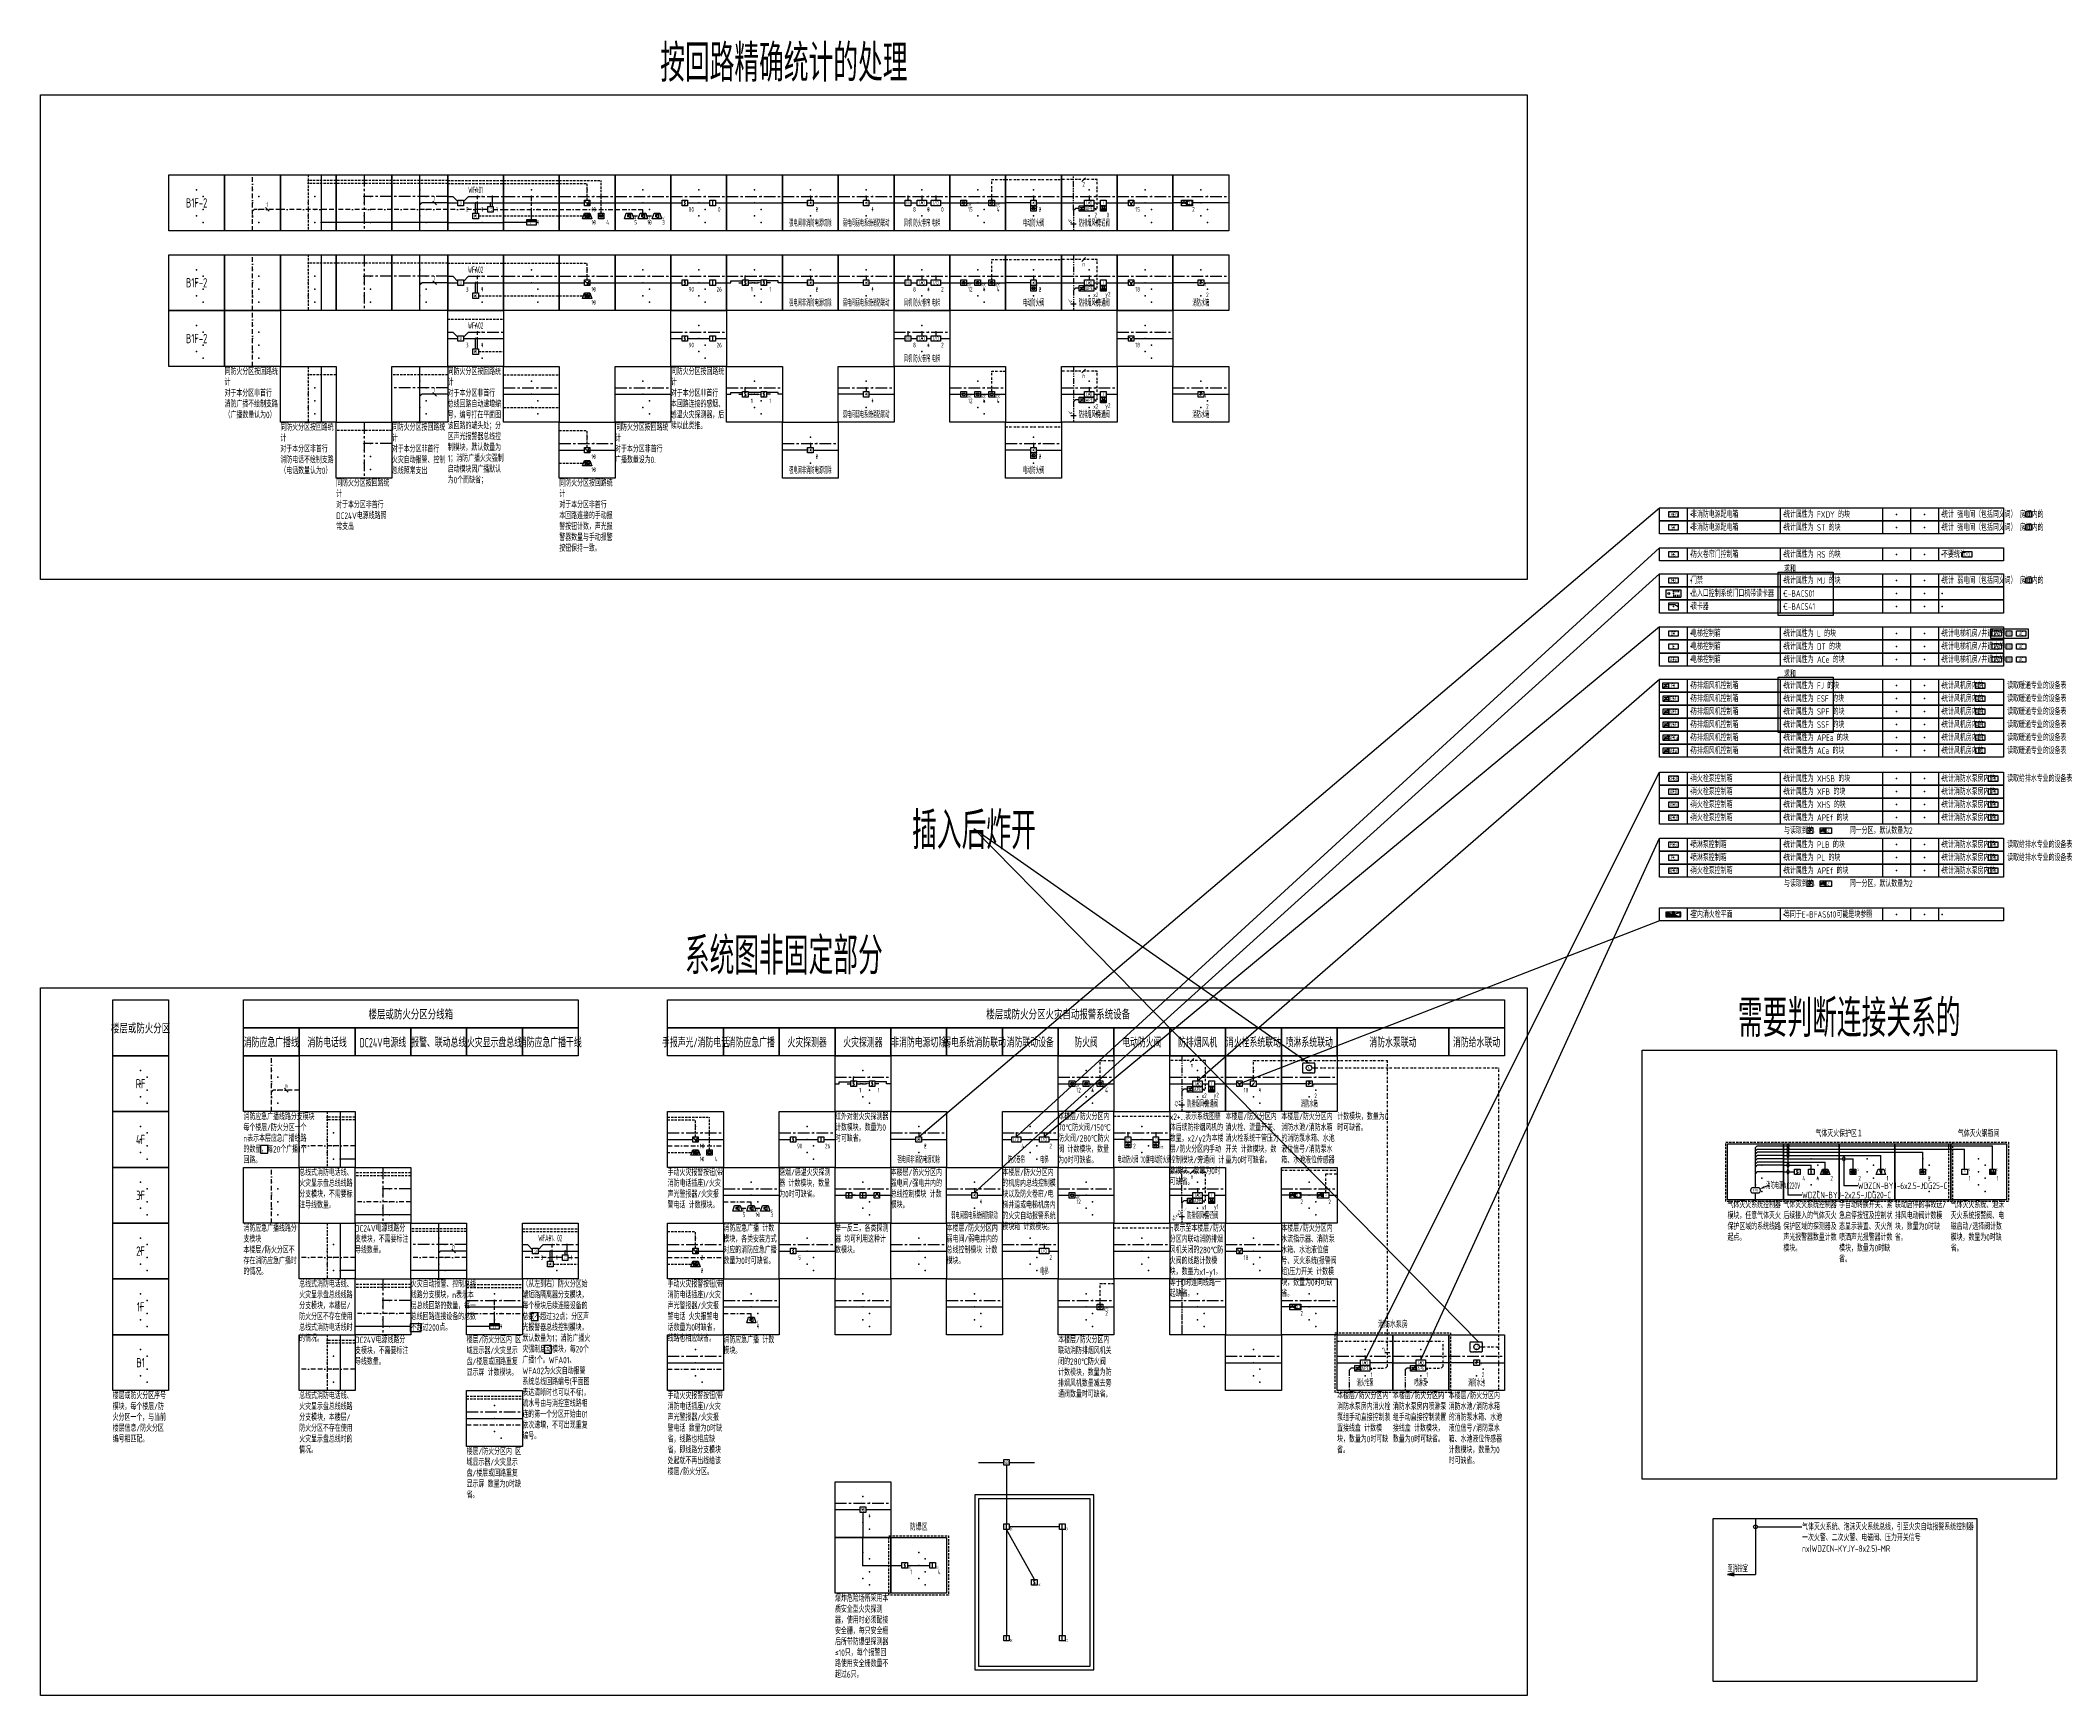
# Model space of a CAD drawing. Header units: millimetres. Extents: x -1040173 to 349982, y -145921 to 298175.
# Drawn here: x -6887 to 101692, y 121521 to 210510 of the extents above; entities that cross this region are included whole.
import ezdxf
from ezdxf import colors
from ezdxf.entities.mleader import LeaderData, LeaderLine
from ezdxf.enums import TextEntityAlignment as Align
from ezdxf.math import Vec2, Vec3

# ---------------------------------------------------------------- set-up
doc = ezdxf.new("R2010")
doc.units = ezdxf.units.MM
doc.header["$LTSCALE"] = 500
doc.header["$MEASUREMENT"] = 0
for name, pattern in [('BORDER', [1.75, 0.5, -0.25, 0.5, -0.25, 0, -0.25]), ('BORDER2', [0.875, 0.25, -0.125, 0.25, -0.125, 0, -0.125]), ('CENTER', [2, 1.25, -0.25, 0.25, -0.25]), ('HIDDEN', [0.375, 0.25, -0.125]), ('PHANTOM2', [1.25, 0.625, -0.125, 0.125, -0.125, 0.125, -0.125])]:
    doc.linetypes.add(name, pattern=pattern)
doc.layers.get('0').update_dxf_attribs({"color": 255, "linetype": 'CONTINUOUS'})
doc.layers.get('DEFPOINTS').update_dxf_attribs({"linetype": 'CONTINUOUS'})
for name, color, linetype in [('E-ACS-DEVC', 3, 'CONTINUOUS'), ('E-BRST-WIRE', 2, 'BORDER'), ('E-CTRL-WIRE', 3, 'BORDER2'), ('E-FAS-DEVC', 3, 'CONTINUOUS'), ('E-FAS-WIRE', 4, 'CONTINUOUS'), ('E-FAS-WIRE2', 1, 'CENTER'), ('E-FAS-WIRE4', 4, 'PHANTOM2'), ('E-FAS-WIRE5', 4, 'HIDDEN'), ('E-POWR-EQPM', 3, 'CONTINUOUS'), ('E-REQU-DIMS', 30, 'CONTINUOUS'), ('E-UNIV-DIAG', 2, 'CONTINUOUS'), ('E-UNIV-DIAG2', 2, 'HIDDEN'), ('E-UNIV-EL', 140, 'CONTINUOUS'), ('E-UNIV-NOTE', 6, 'CONTINUOUS'), ('W-FRPT-HYDT', 140, 'CONTINUOUS'), ('说明', 7, 'CONTINUOUS')]:
    doc.layers.add(name, color=color, linetype=linetype)
doc.styles.add('TH-STYLE3', font='tssdeng.shx', dxfattribs={"width": 0.7, "bigfont": 'tssdchn.shx'})

# ---------------------------------------------------------------- blocks, each defined once
blk = doc.blocks.new('E-ES01')
blk.add_lwpolyline([(0, 3000), (3000, 3000), (3000, 0), (0, 0)], close=True)
for p in [(1500, 2200), (1500, 1500), (1850, 1850), (1850, 1150), (1500, 800), (1850, 450)]:
    blk.add_point(p)
blk = doc.blocks.new('E-BFAS550')
blk.add_lwpolyline([(-1.5, -1.5), (-1.5, 1.5), (1.5, 1.5), (1.5, -1.5)], close=True)
at = {"layer": 'E-UNIV-EL', "style": 'TH-STYLE3', "width": 0.7}
blk.add_attdef('F', text='', height=1.7, dxfattribs=at).set_placement((0, 0), align=Align.MIDDLE)
blk = doc.blocks.new('E-BFAS110-3')
blk.add_lwpolyline([(-1.5, -1.5), (-1.5, 1.5), (1.5, 1.5), (1.5, -1.5)], close=True)
at = {"layer": 'E-UNIV-EL'}
blk.add_lwpolyline([(0.4, 1.1), (-0.4, 0.4), (0.4, -0.4), (-0.4, -1.1)], dxfattribs=at)
at = {"layer": 'E-UNIV-EL', "style": 'TH-STYLE3', "width": 0.5}
blk.add_attdef('F', text='', height=1.5, dxfattribs=at).set_placement((2.5, -1.2), align=Align.MIDDLE)
blk = doc.blocks.new('E-BFAS120-3')
blk.add_lwpolyline([(-1.5, -1.5), (-1.5, 1.5), (1.5, 1.5), (1.5, -1.5)], close=True)
at = {"layer": 'E-UNIV-EL'}
blk.add_line((0, -1), (0, 1), dxfattribs=at)
at = {"layer": 'E-UNIV-EL', "const_width": 0.25}
blk.add_lwpolyline([(-0.125, -0.75, 1), (0.125, -0.75, 1)], format="xyb", close=True, dxfattribs=at)
at = {"layer": 'E-UNIV-EL', "style": 'TH-STYLE3', "width": 0.5}
blk.add_attdef('F', text='', height=1.5, dxfattribs=at).set_placement((2.5, -1.25), align=Align.MIDDLE)
blk = doc.blocks.new('_DotBlank')
at = {"color": 0, "linetype": 'ByBlock', "lineweight": -2}
blk.add_line((-0.5, 0), (-1, 0), dxfattribs=at)
blk.add_circle((0, 0), 0.5, dxfattribs=at)
blk = doc.blocks.new('E-ANNO04')
blk.add_line((-1, -1), (1, 1))
at = {"style": 'TH-STYLE3', "width": 0.7}
blk.add_attdef('N', text='', height=2.5, dxfattribs=at).set_placement((0, 2.5), align=Align.MIDDLE)
blk = doc.blocks.new('E-BFAS540')
blk.add_lwpolyline([(-1.5, -1.5), (-1.5, 1.5), (1.5, 1.5), (1.5, -1.5)], close=True)
at = {"layer": 'E-UNIV-EL', "style": 'TH-STYLE3', "width": 0.7}
blk.add_attdef('F', text='', height=1.7, dxfattribs=at).set_placement((0, 0), align=Align.MIDDLE)
blk = doc.blocks.new('E-BFAS520')
blk.add_lwpolyline([(-1.5, -1.5), (-1.5, 1.5), (1.5, 1.5), (1.5, -1.5)], close=True)
at = {"layer": 'E-UNIV-EL', "style": 'TH-STYLE3', "width": 0.5}
blk.add_attdef('F', text='', height=1.7, dxfattribs=at).set_placement((0, 0), align=Align.MIDDLE)
blk = doc.blocks.new('E-BFAS110')
blk.add_lwpolyline([(-1.5, -1.5), (-1.5, 1.5), (1.5, 1.5), (1.5, -1.5)], close=True)
at = {"layer": 'E-UNIV-EL'}
blk.add_lwpolyline([(0.4, 1.1), (-0.4, 0.4), (0.4, -0.4), (-0.4, -1.1)], dxfattribs=at)
blk = doc.blocks.new('E-BFAS120')
blk.add_lwpolyline([(-1.5, -1.5), (-1.5, 1.5), (1.5, 1.5), (1.5, -1.5)], close=True)
at = {"layer": 'E-UNIV-EL'}
blk.add_line((0, -1), (0, 1), dxfattribs=at)
at = {"layer": 'E-UNIV-EL', "const_width": 0.25}
blk.add_lwpolyline([(-0.125, -0.75, 1), (0.125, -0.75, 1)], format="xyb", close=True, dxfattribs=at)
blk = doc.blocks.new('E-BFAS112')
blk.add_lwpolyline([(-1.5, -1.5), (-1.5, 1.5), (1.5, 1.5), (1.5, -1.5)], close=True)
at = {"layer": 'E-UNIV-EL'}
for p, q in [((-3.5, 0), (-1.5, 0)), ((1.5, 0), (3.5, 0))]:
    blk.add_line(p, q, dxfattribs=at)
blk.add_lwpolyline([(0.4, 1.1), (-0.4, 0.4), (0.4, -0.4), (-0.4, -1.1)], dxfattribs=at)
blk.add_lwpolyline([(3.5, 0, 1, 0, 0), (5.5, 0, 0, 0, 0)], format="xyseb", dxfattribs=at)
blk = doc.blocks.new('E-BFAS113')
blk.add_lwpolyline([(-1.5, -1.5), (-1.5, 1.5), (1.5, 1.5), (1.5, -1.5)], close=True)
at = {"layer": 'E-UNIV-EL'}
for p, q in [((-5.5, 0), (-3.5, 0)), ((3.5, 0), (1.5, 0))]:
    blk.add_line(p, q, dxfattribs=at)
blk.add_lwpolyline([(-3.5, 0, 1, 0, 0), (-1.5, 0, 0, 0, 0)], format="xyseb", dxfattribs=at)
blk.add_lwpolyline([(0.4, 1.1), (-0.4, 0.4), (0.4, -0.4), (-0.4, -1.1)], dxfattribs=at)
blk = doc.blocks.new('E-BFAS610')
blk.add_lwpolyline([(-1.5, -1.5), (-1.5, 1.5), (1.5, 1.5), (1.5, -1.5)], close=True)
at = {"layer": 'E-UNIV-EL'}
for p, q in [((0, 0), (0, -1)), ((-0.5, -0.5), (0.5, -0.5))]:
    blk.add_line(p, q, dxfattribs=at)
blk.add_arc((0, 1), 1, 180, 0, dxfattribs=at)
blk = doc.blocks.new('E-BFAS620')
blk.add_lwpolyline([(-1.5, -1.5), (-1.5, 1.5), (1.5, 1.5), (1.5, -1.5)], close=True)
at = {"layer": 'E-UNIV-EL', "style": 'TH-STYLE3', "width": 0.7}
blk.add_attdef('F', text='', height=1.7, dxfattribs=at).set_placement((0, 0), align=Align.MIDDLE)
blk = doc.blocks.new('E-BFAS522')
blk.add_lwpolyline([(-1.5, -1.5), (-1.5, 1.5), (1.5, 1.5), (1.5, -1.5)], close=True)
at = {"layer": 'E-UNIV-EL'}
for p, q in [((-1.5, -1.5), (1.5, 1.5)), ((-1, 0.5), (1, 0.5)), ((-1, -0.5), (1, -0.5))]:
    blk.add_line(p, q, dxfattribs=at)
blk = doc.blocks.new('E-BFAS711')
blk.add_lwpolyline([(-1.5, -1.5), (-1.5, 1.5), (1.5, 1.5), (1.5, -1.5)], close=True)
at = {"layer": 'E-UNIV-EL'}
blk.add_line((1, 0), (-1, 0), dxfattribs=at)
blk.add_circle((0, 0), 0.8, dxfattribs=at)
at = {"layer": 'E-UNIV-EL', "style": 'TH-STYLE3', "width": 0.5}
blk.add_attdef('F', text='', height=1.5, dxfattribs=at).set_placement((3, -1.25), align=Align.MIDDLE)
blk = doc.blocks.new('E-BFAS712')
blk.add_lwpolyline([(-1.5, -1.5), (-1.5, 1.5), (1.5, 1.5), (1.5, -1.5)], close=True)
at = {"layer": 'E-UNIV-EL'}
blk.add_line((1, 0), (-1, 0), dxfattribs=at)
blk.add_circle((0, 0), 0.8, dxfattribs=at)
at = {"layer": 'E-UNIV-EL', "style": 'TH-STYLE3', "width": 0.5}
blk.add_attdef('F', text='', height=1.5, dxfattribs=at).set_placement((3, -1.25), align=Align.MIDDLE)
blk = doc.blocks.new('E-BFAS730')
blk.add_lwpolyline([(-1.5, -1.5), (-1.5, 1.5), (1.5, 1.5), (1.5, -1.5)], close=True)
at = {"layer": 'E-UNIV-EL'}
blk.add_line((-0.7, 0.7), (0.7, -0.7), dxfattribs=at)
blk.add_circle((0, 0), 0.8, dxfattribs=at)
at = {"layer": 'E-UNIV-EL', "style": 'TH-STYLE3', "width": 0.5}
blk.add_attdef('F', text='', height=1.5, dxfattribs=at).set_placement((2.2, 1.2), align=Align.MIDDLE)
blk = doc.blocks.new('E-BFAS212')
blk.add_lwpolyline([(-1.5, -1.5), (-1.5, 1.5), (1.5, 1.5), (1.5, -1.5)], close=True)
at = {"layer": 'E-UNIV-EL'}
blk.add_line((0, 0), (0, -1), dxfattribs=at)
for radius in [0.5, 0.25]:
    blk.add_circle((0.75, -0.5), radius, dxfattribs=at)
blk.add_arc((0, 1), 1, 180, 0, dxfattribs=at)
blk = doc.blocks.new('E-BFAS330')
blk.add_lwpolyline([(-2.5, -1.5), (-1.5, 1.5), (1.5, 1.5), (2.5, -1.5)], close=True)
at = {"layer": 'E-UNIV-EL'}
for p, q in [((-1.6, 1), (-0.2, 0.6)), ((-1.1, 0), (-1.6, 1)), ((-0.5, 0), (-1.3, 0)), ((-1.3, 0), (-1.3, -0.8)), ((-0.7, 0), (-0.2, 0.6)), ((-0.5, 0), (-0.5, -0.8)), ((0, 1.5), (0, -1.5)), ((0.6, 0.1), (0.6, -0.8)), ((1.2, 0.1), (1.2, -0.8)), ((-1.3, -0.8), (-0.5, -0.8)), ((1.2, -0.8), (0.6, -0.8))]:
    blk.add_line(p, q, dxfattribs=at)
blk.add_circle((0.9, 0.5), 0.5, dxfattribs=at)
blk = doc.blocks.new('E-BFAS621-2')
blk.add_lwpolyline([(-1.5, -1.5), (-1.5, 1.5), (1.5, 1.5), (1.5, -1.5)], close=True)
at = {"layer": 'E-UNIV-EL'}
for p in [(0, 0), (0.6, 1.2)]:
    blk.add_line(p, (0, 1.2), dxfattribs=at)
blk.add_lwpolyline([(1, -0.6), (1, 0.6), (-1, -0.6), (-1, 0.6)], close=True, dxfattribs=at)
blk = doc.blocks.new('E-BFAS410-2')
blk.add_lwpolyline([(-2.5, -1.5), (-1.5, 1.5), (1.5, 1.5), (2.5, -1.5)], close=True)
at = {"layer": 'E-UNIV-EL'}
for p, q in [((0, 0.5), (-0.8, 0.5)), ((-0.8, 0.5), (-0.8, -0.5)), ((0, 0.5), (0.8, 1.2)), ((0, -0.5), (0, 0.5)), ((0.8, 1.2), (0.8, -1.2)), ((0, -0.5), (-0.8, -0.5)), ((0, -0.5), (0.8, -1.2))]:
    blk.add_line(p, q, dxfattribs=at)
at = {"layer": 'E-UNIV-EL', "style": 'TH-STYLE3', "width": 0.5}
blk.add_attdef('F', text='', height=1.5, dxfattribs=at).set_placement((3.5, -1.2), align=Align.MIDDLE)
blk = doc.blocks.new('E-BFAS622')
blk.add_lwpolyline([(-1.5, -1.5), (-1.5, 1.5), (1.5, 1.5), (1.5, -1.5)], close=True)
at = {"layer": 'E-UNIV-EL'}
blk.add_circle((0, 0), 1.3, dxfattribs=at)
at = {"layer": 'E-UNIV-EL', "style": 'TH-STYLE3', "width": 0.7}
blk.add_attdef('S', text='', height=1.7, dxfattribs=at).set_placement((0, 0), align=Align.MIDDLE)
blk = doc.blocks.new('E-BDB004')
blk.add_lwpolyline([(-2.5, -1.5), (-2.5, 1.5), (2.5, 1.5), (2.5, -1.5)], close=True)
at = {"layer": 'E-UNIV-EL', "style": 'TH-STYLE3', "width": 0.7}
blk.add_attdef('BOX', text='', height=2, dxfattribs=at).set_placement((0, 0), align=Align.MIDDLE)
blk = doc.blocks.new('E-BFAS011')
blk.add_lwpolyline([(-2.5, -1.5), (-2.5, 1.5), (2.5, 1.5), (2.5, -1.5)], close=True)
at = {"layer": 'E-UNIV-EL', "style": 'TH-STYLE3', "width": 0.7}
blk.add_attdef('F', text='', height=2, dxfattribs=at).set_placement((0, 0), align=Align.MIDDLE)
blk = doc.blocks.new('E-BFAS622-2')
blk.add_lwpolyline([(-1.5, -1.5), (-1.5, 1.5), (1.5, 1.5), (1.5, -1.5)], close=True)
at = {"layer": 'E-UNIV-EL'}
blk.add_line((-1.1, -1.1), (0, 0), dxfattribs=at)
blk.add_lwpolyline([(0, 0, 0.75, 0, 0), (1.1, 1.1, 0, 0, 0)], format="xyseb", dxfattribs=at)
blk = doc.blocks.new('E-BFAS630-2')
blk.add_lwpolyline([(-1.5, -1.5), (-1.5, 1.5), (1.5, 1.5), (1.5, -1.5)], close=True)
at = {"layer": 'E-UNIV-EL'}
for p, q in [((0, 0.7), (0, 0.5)), ((0, 0.4), (0, 0.2)), ((0, 0.1), (0, 0)), ((0.2, 1.1), (0.5, 1.1)), ((-1, 0), (-0.5, 0)), ((0, -0.1), (0, -0.3))]:
    blk.add_line(p, q, dxfattribs=at)
blk.add_lwpolyline([(0, 1.4, -0.533333), (0, 0.7, -0.533333)], format="xyb", close=True, dxfattribs=at)
blk.add_lwpolyline([(1, 0), (0.5, 0), (-0.5, -0.6)], dxfattribs=at)
at = {"layer": 'E-UNIV-EL', "style": 'TH-STYLE3', "width": 0.5}
blk.add_attdef('F', text='', height=1.5, dxfattribs=at).set_placement((2.5, -1.3), align=Align.MIDDLE)
blk = doc.blocks.new('E-BFAS220')
blk.add_lwpolyline([(-1.5, -1.5), (-1.5, 1.5), (1.5, 1.5), (1.5, -1.5)], close=True)
at = {"layer": 'E-UNIV-EL'}
blk.add_lwpolyline([(0.6, 0), (1, 0, 1), (-1, 0), (-0.6, 0)], format="xyb", dxfattribs=at)
blk.add_lwpolyline([(-0.7, -0.7), (-0.5, 0.3), (0.5, 0.3), (0.7, -0.7)], close=True, dxfattribs=at)
blk = doc.blocks.new('E-BFAS030')
blk.add_lwpolyline([(-2.5, -1.5), (-2.5, 1.5), (2.5, 1.5), (2.5, -1.5)], close=True)
at = {"layer": 'E-UNIV-EL'}
for p, q in [((-2.5, 1), (2.5, 1)), ((-2.5, 0.5), (2.5, 0.5))]:
    blk.add_line(p, q, dxfattribs=at)
at = {"layer": 'E-UNIV-EL', "style": 'TH-STYLE3', "width": 0.7}
blk.add_attdef('F', text='', height=1.5, dxfattribs=at).set_placement((0, -0.5), align=Align.MIDDLE)
blk = doc.blocks.new('E-BFAS410-3')
blk.add_lwpolyline([(-2.5, -1.5), (-1.5, 1.5), (1.5, 1.5), (2.5, -1.5)], close=True)
at = {"layer": 'E-UNIV-EL'}
for p, q in [((0, 0.5), (-0.8, 0.5)), ((-0.8, 0.5), (-0.8, -0.5)), ((0, 0.5), (0.8, 1.2)), ((0, -0.5), (0, 0.5)), ((0.8, 1.2), (0.8, -1.2)), ((0, -0.5), (-0.8, -0.5)), ((0, -0.5), (0.8, -1.2))]:
    blk.add_line(p, q, dxfattribs=at)
at = {"layer": 'E-UNIV-EL', "style": 'TH-STYLE3', "width": 0.5}
blk.add_attdef('F', text='', height=1.5, dxfattribs=at).set_placement((3.5, -1.2), align=Align.MIDDLE)
blk = doc.blocks.new('E-BFAS410-4')
blk.add_lwpolyline([(-2.5, -1.5), (-1.5, 1.5), (1.5, 1.5), (2.5, -1.5)], close=True)
at = {"layer": 'E-UNIV-EL'}
for p, q in [((0, 0.5), (-0.8, 0.5)), ((-0.8, 0.5), (-0.8, -0.5)), ((0, 0.5), (0.8, 1.2)), ((0, -0.5), (0, 0.5)), ((0.8, 1.2), (0.8, -1.2)), ((0, -0.5), (-0.8, -0.5)), ((0, -0.5), (0.8, -1.2))]:
    blk.add_line(p, q, dxfattribs=at)
at = {"layer": 'E-UNIV-EL', "style": 'TH-STYLE3', "width": 0.5}
blk.add_attdef('F', text='', height=1.5, dxfattribs=at).set_placement((3.5, -1.2), align=Align.MIDDLE)
blk = doc.blocks.new('E-BFAS621-4')
blk.add_lwpolyline([(-1.5, -1.5), (-1.5, 1.5), (1.5, 1.5), (1.5, -1.5)], close=True)
at = {"layer": 'E-UNIV-EL'}
blk.add_line((0, 0), (0, -0.7), dxfattribs=at)
blk.add_lwpolyline([(1, -1.3), (1, -0.1), (-1, -1.3), (-1, -0.1)], close=True, dxfattribs=at)
blk.add_circle((0, 0.7), 0.65, dxfattribs=at)
at = {"layer": 'E-UNIV-EL', "style": 'TH-STYLE3', "width": 0.7}
blk.add_attdef('F', text='', height=1, dxfattribs=at).set_placement((0, 0.7), align=Align.MIDDLE)
blk = doc.blocks.new('E-BFAS510')
blk.add_lwpolyline([(-1.5, -1.5), (-1.5, 1.5), (1.5, 1.5), (1.5, -1.5)], close=True)
at = {"layer": 'E-UNIV-EL', "style": 'TH-STYLE3', "width": 0.7}
blk.add_attdef('F', text='', height=1.7, dxfattribs=at).set_placement((0, 0), align=Align.MIDDLE)
blk = doc.blocks.new('E-BFAS122')
blk.add_lwpolyline([(-1.5, -1.5), (-1.5, 1.5), (1.5, 1.5), (1.5, -1.5)], close=True)
at = {"layer": 'E-UNIV-EL'}
for p, q in [((-3.5, 0), (-1.5, 0)), ((0.3, 0.6), (-0.3, 0.6)), ((0, -1), (0, 1)), ((3.5, 0), (1.5, 0)), ((1.5, -0.3), (-1.5, -0.3))]:
    blk.add_line(p, q, dxfattribs=at)
at = {"layer": 'E-UNIV-EL', "const_width": 0.25}
blk.add_lwpolyline([(-0.125, -0.75, 1), (0.125, -0.75, 1)], format="xyb", close=True, dxfattribs=at)
blk = doc.blocks.new('E-BFAS123')
blk.add_lwpolyline([(-1.5, -1.5), (-1.5, 1.5), (1.5, 1.5), (1.5, -1.5)], close=True)
at = {"layer": 'E-UNIV-EL'}
blk.add_line((0, -1), (0, 1), dxfattribs=at)
blk.add_lwpolyline([(1.5, 0.1), (1.2, -0.2), (0.9, 0.2), (0.5, -0.2), (0.2, 0.2), (-0.2, -0.2), (-0.5, 0.2), (-0.9, -0.2), (-1.2, 0.2), (-1.5, -0.1)], dxfattribs=at)
at = {"layer": 'E-UNIV-EL', "const_width": 0.25}
blk.add_lwpolyline([(-0.1, -0.8, 1), (0.1, -0.8, 1)], format="xyb", close=True, dxfattribs=at)
blk = doc.blocks.new('E-BFAS130')
blk.add_lwpolyline([(-1.5, -1.5), (-1.5, 1.5), (1.5, 1.5), (1.5, -1.5)], close=True)
at = {"layer": 'E-UNIV-EL'}
for q in [(-1, -0.7), (1, -0.7)]:
    blk.add_line((0, 1), q, dxfattribs=at)
blk = doc.blocks.new('E-BFAS713')
blk.add_lwpolyline([(-1.5, -1.5), (-1.5, 1.5), (1.5, 1.5), (1.5, -1.5)], close=True)
at = {"layer": 'E-UNIV-EL'}
blk.add_line((1, 0), (-1, 0), dxfattribs=at)
blk.add_circle((0, 0), 0.8, dxfattribs=at)
at = {"layer": 'E-UNIV-EL', "style": 'TH-STYLE3', "width": 0.5}
blk.add_attdef('F', text='', height=1.5, dxfattribs=at).set_placement((3, -1.25), align=Align.MIDDLE)
blk = doc.blocks.new('E-BGFS110')
blk.add_lwpolyline([(-2, 1.5), (2, 1.5, -0.333333), (2, -1.5), (-2, -1.5, -0.333333)], format="xyb", close=True)
at = {"layer": 'E-UNIV-EL', "style": 'TH-STYLE3', "width": 0.7}
blk.add_attdef('F', text='', height=1.5, dxfattribs=at).set_placement((0, 0), align=Align.MIDDLE)
blk = doc.blocks.new('E-BGFS210')
blk.add_lwpolyline([(-1.5, -1.5), (-1.5, 1.5), (1.5, 1.5), (1.5, -1.5)], close=True)
at = {"layer": 'E-UNIV-EL'}
blk.add_line((0, 0.625), (0, -0.625), dxfattribs=at)
for radius in [1, 0.5]:
    blk.add_circle((0, 0), radius, dxfattribs=at)
at = {"layer": 'E-UNIV-EL', "style": 'TH-STYLE3', "width": 0.5}
blk.add_attdef('F', text='', height=1.5, dxfattribs=at).set_placement((2.5, 1.25), align=Align.MIDDLE)
blk = doc.blocks.new('E-BGFS220')
blk.add_lwpolyline([(-1.5, -1.5), (-1.5, 1.5), (1.5, 1.5), (1.5, -1.5)], close=True)
at = {"layer": 'E-UNIV-EL', "style": 'TH-STYLE3'}
for height, width, p in [(1.7, 0.7, (0, 0)), (1.5, 0.5, (2.5, 1.25))]:
    blk.add_attdef('F', text='', height=height, dxfattribs=dict(at, width=width)).set_placement(p, align=Align.MIDDLE)
blk = doc.blocks.new('E-BGFS310')
blk.add_lwpolyline([(-2.5, -1.5), (-1.5, 1.5), (1.5, 1.5), (2.5, -1.5)], close=True)
at = {"layer": 'E-UNIV-EL'}
for p, q in [((-0.3, 0.1), (-0.3, -0.8)), ((0.3, 0.1), (0.3, -0.8)), ((0.3, -0.8), (-0.3, -0.8))]:
    blk.add_line(p, q, dxfattribs=at)
blk.add_circle((0, 0.5), 0.5, dxfattribs=at)
at = {"layer": 'E-UNIV-EL', "style": 'TH-STYLE3', "width": 0.5}
blk.add_attdef('F', text='', height=1.5, dxfattribs=at).set_placement((2.5, 1.25), align=Align.MIDDLE)
blk = doc.blocks.new('E-BGFS410')
blk.add_lwpolyline([(-1.5, -1.5), (-1.5, 1.5), (1.5, 1.5), (1.5, -1.5)], close=True)
at = {"layer": 'E-UNIV-EL'}
for p, q in [((-0.7, 1.3), (0.7, 1.3)), ((-0.7, 0), (-0.7, 1.3)), ((-0.7, 0), (0.7, 0)), ((0, 0), (0, -0.7)), ((0.7, 0), (0.7, 1.3))]:
    blk.add_line(p, q, dxfattribs=at)
blk.add_lwpolyline([(1, -1.3), (1, -0.1), (-1, -1.3), (-1, -0.1)], close=True, dxfattribs=at)
at = {"layer": 'E-UNIV-EL', "style": 'TH-STYLE3'}
for height, width, p in [(1, 0.7, (0, 0.7)), (1.5, 0.5, (2.5, 1.2))]:
    blk.add_attdef('F', text='', height=height, dxfattribs=dict(at, width=width)).set_placement(p, align=Align.MIDDLE)
blk = doc.blocks.new('E-BKTS2')
for p, q in [((0, 0), (185, 0)), ((0, -7), (0, 0)), ((185, 0), (185, -7)), ((185, -7), (0, -7))]:
    blk.add_line(p, q)
at = {"linetype": 'Continuous'}
for p, q in [((15, 0), (15, -7)), ((65, 0), (65, -7)), ((120, 0), (120, -7)), ((135, 0), (135, -7)), ((150, 0), (150, -7))]:
    blk.add_line(p, q, dxfattribs=at)
for p in [(7.5, -3.5), (17, -3.5), (67, -3.5), (127.5, -3.5), (142.5, -3.5), (152, -3.5)]:
    blk.add_point(p, dxfattribs=at)
blk = doc.blocks.new('E-BFAS810')
blk.add_lwpolyline([(-2.5, -1.5), (-2.5, 1.5), (2.5, 1.5), (2.5, -1.5)], close=True)
at = {"layer": 'E-UNIV-EL', "style": 'TH-STYLE3', "width": 0.7}
blk.add_attdef('BOX', text='', height=2, dxfattribs=at).set_placement((0, 0), align=Align.MIDDLE)
blk = doc.blocks.new('E-BDB012')
blk.add_lwpolyline([(-2.5, -1.5), (-2.5, 1.5), (2.5, 1.5), (2.5, -1.5)], close=True)
at = {"layer": 'E-UNIV-EL', "style": 'TH-STYLE3', "width": 0.6}
blk.add_attdef('BOX', text='', height=2, dxfattribs=at).set_placement((0, 0), align=Align.MIDDLE)
blk = doc.blocks.new('E-BFAS-630-5')
blk.add_circle((0, 0), 1.5)
at = {"layer": 'E-UNIV-EL', "style": 'TH-STYLE3', "width": 0.5}
for tag, p in [('LT', (0, 0.75)), ('F', (0, -0.75))]:
    blk.add_attdef(tag, text='', height=1.5, dxfattribs=at).set_placement(p, align=Align.MIDDLE)
blk = doc.blocks.new('*U493')
blk.add_hatch(color=256).paths.add_polyline_path([(0, 0), (750, 0), (0, 240)])
for p, q in [((0, 240), (0, 0)), ((750, 240), (0, 240)), ((0, 0), (750, 0)), ((325, 277), (425, 277)), ((375, 190), (375, 277)), ((750, 0), (750, 240))]:
    blk.add_line(p, q)
blk.add_circle((375, 190), 50)
at = {"layer": 'DEFPOINTS', "color": 231}
for p, q in [((-25, 240), (-25, 0)), ((775, 240), (-25, 240)), ((-25, 240), (775, 0)), ((-25, 0), (775, 240)), ((-25, 0), (775, 0)), ((775, 0), (775, 240))]:
    blk.add_line(p, q, dxfattribs=at)
blk = doc.blocks.new('E-BACS01')
for p, q in [((-4, 2), (-4, -2)), ((-4, 2), (4, 2)), ((4, 2), (4, -2)), ((-4, -2), (4, -2))]:
    blk.add_line(p, q)
at = {"layer": 'E-UNIV-EL'}
for p, q in [((0, 1), (0, 2)), ((0, 0.7), (0, 2)), ((1, 0.7), (1, 2)), ((2, 0.7), (2, 2)), ((3, 0.7), (3, 2)), ((0, -0.7), (0, -2)), ((0, -1), (0, -2)), ((1, -0.7), (1, -2)), ((2, -0.7), (2, -2)), ((3, -0.7), (3, -2))]:
    blk.add_line(p, q, dxfattribs=at)
blk.add_circle((-2.5, 0), 0.5, dxfattribs=at)
blk = doc.blocks.new('E-BACS41')
blk.add_lwpolyline([(-2.5, 2), (2.5, 2), (2.5, -2), (-2.5, -2)], close=True)
at = {"layer": 'E-UNIV-EL'}
for p, q in [((-2.5, 1), (0.8, 1)), ((0.8, 1), (2.5, 0))]:
    blk.add_line(p, q, dxfattribs=at)
blk = doc.blocks.new('E-BFAS731-1')
blk.add_lwpolyline([(-1.5, -1.5), (-1.5, 1.5), (1.5, 1.5), (1.5, -1.5)], close=True)
at = {"layer": 'E-UNIV-EL'}
blk.add_line((-0.7, 0.7), (0.7, -0.7), dxfattribs=at)
blk.add_circle((0, 0), 0.8, dxfattribs=at)
at = {"layer": 'E-UNIV-EL', "style": 'TH-STYLE3', "width": 0.5}
for tag, p in [('F', (2.2, 1.2)), ('T', (3, -1.2))]:
    blk.add_attdef(tag, text='', height=1.5, dxfattribs=at).set_placement(p, align=Align.MIDDLE)

msp = doc.modelspace()

# ---------------------------------------------------------------- linework, layer by layer
at = {"layer": 'E-BRST-WIRE'}
for p, q in [((4516, 200274), (4516, 203274)), ((4516, 201324), (4616, 201424)), ((6016, 201424), (4616, 201424)), ((15016, 201424), (6016, 201424)), ((17166, 201424), (15016, 201424)), ((17466, 201424), (18016, 201424)), ((18016, 201424), (21016, 201424)), ((21016, 201424), (24016, 201424)), ((24016, 201424), (25516, 201424)), ((24966, 201074), (25316, 201074)), ((25516, 201224), (25516, 201424)), ((25716, 201074), (26066, 201074)), ((4516, 195981), (4516, 198981)), ((4516, 192981), (4516, 195981)), ((5532, 152920), (5532, 155920)), ((5532, 153970), (5632, 154070)), ((7032, 154070), (5632, 154070)), ((10032, 151070), (7032, 151070)), ((26842, 151070), (29842, 151070)), ((5532, 146920), (5532, 149920)), ((13032, 148070), (10032, 148070)), ((29842, 148070), (31342, 148070)), ((30792, 147720), (31142, 147720)), ((31342, 147870), (31342, 148070)), ((31542, 147720), (31892, 147720)), ((10032, 145070), (7032, 145070)), ((16032, 145070), (13032, 145070)), ((21182, 145070), (19032, 145070)), ((21482, 145070), (22032, 145070)), ((26842, 145070), (29842, 145070)), ((13032, 142070), (10032, 142070)), ((16032, 142070), (19032, 142070)), ((29842, 142070), (31342, 142070)), ((31342, 141870), (31342, 142070)), ((10032, 139070), (7032, 139070)), ((26842, 139070), (29842, 139070)), ((16032, 136070), (19032, 136070))]:
    msp.add_line(p, q, dxfattribs=at)
at = {"layer": 'E-CTRL-WIRE'}
for p, q in [((44266, 201924), (44266, 203024)), ((44266, 203024), (45016, 203024)), ((45016, 203024), (48016, 203024)), ((49941, 203024), (48016, 203024)), ((49941, 201474), (49941, 203024)), ((49766, 201474), (49941, 201474)), ((44266, 197631), (44266, 198731)), ((44266, 198731), (45016, 198731)), ((45016, 198731), (48016, 198731)), ((49941, 198731), (48016, 198731)), ((49941, 197181), (49941, 198731)), ((49766, 197181), (49941, 197181)), ((44266, 191631), (44266, 192731)), ((44266, 192731), (45016, 192731)), ((49941, 192731), (48016, 192731)), ((49941, 191181), (49941, 192731)), ((49766, 191181), (49941, 191181)), ((45016, 189731), (48016, 189731)), ((50092, 154570), (50092, 155670)), ((50092, 155670), (50842, 155670)), ((55767, 155670), (53842, 155670)), ((55767, 154120), (55767, 155670)), ((58342, 154570), (58342, 155670)), ((58342, 155670), (59842, 155670)), ((59842, 155670), (62842, 155670)), ((61492, 155270), (62842, 155270)), ((62842, 155670), (65542, 155670)), ((62842, 155270), (71542, 155270)), ((65542, 140470), (65542, 155670)), ((71542, 140170), (71542, 155270)), ((55592, 154120), (55767, 154120)), ((50842, 152670), (53842, 152670)), ((55767, 149670), (53842, 149670)), ((55767, 148120), (55767, 149670)), ((59842, 149770), (62842, 149770)), ((62242, 149570), (62842, 149570)), ((62242, 148570), (62242, 149570)), ((55592, 148120), (55767, 148120)), ((50842, 146670), (53842, 146670)), ((50092, 142570), (50092, 143670)), ((50092, 143670), (50842, 143670)), ((54492, 141620), (54492, 140920)), ((62842, 140570), (68542, 140570)), ((65542, 140470), (65442, 140570)), ((65542, 139220), (65542, 140470)), ((68542, 139220), (68542, 140570)), ((70492, 140270), (71442, 140270)), ((71442, 140270), (71542, 140170)), ((71542, 137920), (71542, 140170)), ((64592, 139120), (65442, 139120)), ((64592, 139120), (65442, 139120)), ((65442, 139120), (65542, 139220)), ((67592, 139120), (68442, 139120)), ((68442, 139120), (68542, 139220))]:
    msp.add_line(p, q, dxfattribs=at)
at = {"layer": 'E-FAS-DEVC'}
msp.add_line((86041, 148939), (85806, 148853), dxfattribs=at)
msp.add_lwpolyline([(85806, 148853, 125, 0, 0), (85571, 148768, 0, 0, 0)], format="xyseb", dxfattribs=at)
at = {"layer": 'E-FAS-WIRE'}
for p, q in [((8216, 203274), (8216, 200274)), ((13516, 200274), (13516, 203274)), ((13516, 201674), (13616, 201774)), ((15016, 201774), (13616, 201774)), ((15016, 201774), (15566, 201774)), ((15866, 201774), (18016, 201774)), ((16516, 201224), (16516, 201774)), ((17316, 201574), (17316, 201774)), ((18016, 201774), (21016, 201774)), ((21016, 201774), (22366, 201774)), ((22666, 201774), (24016, 201774)), ((24016, 201774), (27016, 201774)), ((27016, 201774), (27616, 201774)), ((27916, 201774), (29116, 201774)), ((29416, 201774), (30016, 201774)), ((30016, 201774), (33016, 201774)), ((34366, 201774), (33016, 201774)), ((34666, 201774), (36016, 201774)), ((37366, 201774), (36016, 201774)), ((37666, 201774), (39016, 201774)), ((39016, 201774), (39616, 201774)), ((39916, 201774), (40266, 201774)), ((40766, 201774), (41016, 201774)), ((41516, 201774), (42016, 201774)), ((42016, 201774), (42616, 201774)), ((42916, 201774), (44116, 201774)), ((44416, 201774), (45016, 201774)), ((46366, 201774), (45016, 201774)), ((46666, 201774), (48016, 201774)), ((48016, 201774), (49266, 201774)), ((49766, 201774), (50116, 201774)), ((50416, 201774), (51016, 201774)), ((51016, 201774), (51616, 201774)), ((51916, 201774), (54016, 201774)), ((54466, 201774), (54016, 201774)), ((57016, 201774), (55046, 201774)), ((15016, 200724), (8216, 200724)), ((15016, 200724), (18016, 200724)), ((19266, 200724), (18016, 200724)), ((8216, 198981), (8216, 195981)), ((13516, 195981), (13516, 198981)), ((13516, 197381), (13616, 197481)), ((15016, 197481), (13616, 197481)), ((15016, 197481), (15566, 197481)), ((15866, 197481), (18016, 197481)), ((16516, 196931), (16516, 197481)), ((18016, 197481), (21016, 197481)), ((21016, 197481), (22366, 197481)), ((22666, 197481), (24016, 197481)), ((24016, 197481), (27016, 197481)), ((27016, 197481), (27616, 197481)), ((27916, 197481), (29116, 197481)), ((29416, 197481), (30016, 197481)), ((31866, 197581), (31166, 197581)), ((34366, 197481), (33016, 197481)), ((34666, 197481), (36016, 197481)), ((37366, 197481), (36016, 197481)), ((37666, 197481), (39016, 197481)), ((39016, 197481), (39616, 197481)), ((39916, 197481), (40266, 197481)), ((40766, 197481), (41016, 197481)), ((41516, 197481), (42016, 197481)), ((42016, 197481), (42616, 197481)), ((42916, 197481), (43366, 197481)), ((43666, 197481), (44116, 197481)), ((44416, 197481), (45016, 197481)), ((46366, 197481), (45016, 197481)), ((46666, 197481), (48016, 197481)), ((48016, 197481), (49266, 197481)), ((49766, 197481), (50116, 197481)), ((50416, 197481), (51016, 197481)), ((51016, 197481), (51616, 197481)), ((51916, 197481), (54016, 197481)), ((55366, 197481), (54016, 197481)), ((55666, 197481), (57016, 197481)), ((15016, 194481), (15566, 194481)), ((15866, 194481), (18016, 194481)), ((16516, 193931), (16516, 194481)), ((27016, 194481), (27616, 194481)), ((27916, 194481), (29116, 194481)), ((29416, 194481), (30016, 194481)), ((39016, 194481), (39616, 194481)), ((39916, 194481), (40266, 194481)), ((40766, 194481), (41016, 194481)), ((41516, 194481), (42016, 194481)), ((51016, 194481), (51616, 194481)), ((51916, 194481), (54016, 194481)), ((8216, 192981), (8216, 189981)), ((13516, 189981), (13516, 192981)), ((13516, 191381), (13616, 191481)), ((15016, 191481), (13616, 191481)), ((18016, 191481), (21016, 191481)), ((24016, 191481), (27016, 191481)), ((31866, 191581), (31166, 191581)), ((37366, 191481), (36016, 191481)), ((37666, 191481), (39016, 191481)), ((42016, 191481), (42616, 191481)), ((42916, 191481), (43366, 191481)), ((43666, 191481), (44116, 191481)), ((44416, 191481), (45016, 191481)), ((48016, 191481), (49266, 191481)), ((49766, 191481), (50116, 191481)), ((50416, 191481), (51016, 191481)), ((55366, 191481), (54016, 191481)), ((55666, 191481), (57016, 191481)), ((21016, 188481), (22366, 188481)), ((22666, 188481), (24016, 188481)), ((34366, 188481), (33016, 188481)), ((34666, 188481), (36016, 188481)), ((46366, 188481), (45016, 188481)), ((46666, 188481), (48016, 188481)), ((37692, 154520), (36992, 154520)), ((47842, 154420), (48442, 154420)), ((48742, 154420), (49192, 154420)), ((49492, 154420), (49942, 154420)), ((50242, 154420), (50842, 154420)), ((53842, 154420), (55092, 154420)), ((55592, 154420), (55942, 154420)), ((56242, 154420), (56842, 154420)), ((56842, 154420), (57442, 154420)), ((57742, 154420), (58192, 154420)), ((58492, 154420), (59842, 154420)), ((61192, 154420), (59842, 154420)), ((61492, 154420), (62842, 154420)), ((9232, 152920), (9232, 149920)), ((26842, 151420), (28192, 151420)), ((28492, 151420), (29842, 151420)), ((32842, 151420), (33442, 151420)), ((33742, 151420), (34942, 151420)), ((35242, 151420), (35842, 151420)), ((40192, 151420), (38842, 151420)), ((40492, 151420), (41842, 151420)), ((44842, 151420), (45342, 151420)), ((45842, 151420), (46842, 151420)), ((47342, 151420), (47842, 151420)), ((51442, 151420), (50842, 151420)), ((51742, 151420), (52942, 151420)), ((53242, 151420), (53842, 151420)), ((85336, 150982), (85436, 151082)), ((85336, 149582), (85336, 150982)), ((85436, 151082), (86836, 151082)), ((86836, 151082), (89836, 151082)), ((89836, 151082), (92836, 151082)), ((92836, 151082), (95836, 151082)), ((95836, 151082), (98086, 151082)), ((98086, 149832), (98086, 151082)), ((10032, 150370), (9232, 150370)), ((85336, 150807), (85436, 150907)), ((85336, 150632), (85436, 150732)), ((85336, 150457), (85436, 150557)), ((85336, 150282), (85436, 150382)), ((85336, 150107), (85436, 150207)), ((85336, 149932), (85436, 150032)), ((85436, 150907), (86836, 150907)), ((86836, 150732), (85436, 150732)), ((86836, 150557), (85436, 150557)), ((86836, 150382), (85436, 150382)), ((86836, 150207), (85436, 150207)), ((86836, 150032), (85436, 150032)), ((86836, 150907), (89836, 150907)), ((86836, 150732), (89836, 150732)), ((86836, 150557), (89836, 150557)), ((86836, 150382), (89836, 150382)), ((86836, 150207), (89086, 150207)), ((86836, 150032), (88336, 150032)), ((88336, 149832), (88336, 150032)), ((89086, 149832), (89086, 150207)), ((89836, 150907), (92836, 150907)), ((89836, 150732), (92836, 150732)), ((89836, 150557), (92086, 150557)), ((89836, 150382), (90586, 150382)), ((90586, 149832), (90586, 150382)), ((92086, 149832), (92086, 150557)), ((92836, 150907), (95836, 150907)), ((92836, 150732), (94336, 150732)), ((94336, 149832), (94336, 150732)), ((95836, 150907), (96586, 150907)), ((96586, 149832), (96586, 150907)), ((85336, 149582), (85436, 149682)), ((85336, 148832), (85336, 149582)), ((86836, 149682), (85436, 149682)), ((86836, 149682), (87436, 149682)), ((29842, 148420), (32842, 148420)), ((35842, 148420), (36442, 148420)), ((36742, 148420), (37192, 148420)), ((37492, 148420), (37942, 148420)), ((38242, 148420), (38842, 148420)), ((43192, 148420), (41842, 148420)), ((43492, 148420), (44842, 148420)), ((47842, 148420), (48442, 148420)), ((48742, 148420), (50842, 148420)), ((53842, 148420), (55092, 148420)), ((55592, 148420), (55942, 148420)), ((56242, 148420), (56842, 148420)), ((60292, 148420), (59842, 148420)), ((61792, 148420), (60872, 148420)), ((62392, 148420), (62842, 148420)), ((85336, 148182), (85336, 148532)), ((9232, 146920), (9232, 143920)), ((13032, 147370), (10032, 147370)), ((14532, 143920), (14532, 146920)), ((14532, 145320), (14632, 145420)), ((16032, 145420), (14632, 145420)), ((19032, 145420), (19582, 145420)), ((19882, 145420), (22032, 145420)), ((20532, 144870), (20532, 145420)), ((21332, 145220), (21332, 145420)), ((26842, 145420), (28192, 145420)), ((28492, 145420), (29842, 145420)), ((32842, 145420), (33442, 145420)), ((33742, 145420), (35842, 145420)), ((38842, 145420), (41842, 145420)), ((44842, 145420), (46842, 145420)), ((47342, 145420), (47842, 145420)), ((50842, 145420), (53842, 145420)), ((56842, 145420), (57442, 145420)), ((57742, 145420), (59842, 145420)), ((10032, 144370), (9232, 144370)), ((16032, 144370), (13032, 144370)), ((16032, 142420), (19032, 142420)), ((29842, 142420), (32842, 142420)), ((35842, 142420), (38842, 142420)), ((41842, 142420), (44842, 142420)), ((47842, 142420), (49942, 142420)), ((50242, 142420), (50842, 142420)), ((53842, 142420), (56842, 142420)), ((60292, 142420), (59842, 142420)), ((62842, 142420), (60872, 142420)), ((13032, 141370), (10032, 141370)), ((17282, 141370), (16032, 141370)), ((9232, 140920), (9232, 137920)), ((26842, 139420), (29842, 139420)), ((56842, 139420), (59842, 139420)), ((62842, 139420), (64092, 139420)), ((65842, 139420), (64592, 139420)), ((65842, 139420), (67092, 139420)), ((68842, 139420), (67592, 139420)), ((70192, 139420), (68842, 139420)), ((70492, 139420), (71842, 139420)), ((16032, 136420), (19032, 136420)), ((43564, 134059), (44914, 134059)), ((45064, 133909), (45064, 130759)), ((45214, 134059), (46564, 134059)), ((35842, 131520), (37192, 131520)), ((37492, 131520), (38842, 131520)), ((37342, 131370), (37342, 130020)), ((45064, 130459), (45064, 124759)), ((46564, 127759), (45064, 130459)), ((45214, 130609), (47914, 130609)), ((48064, 130459), (48064, 124759)), ((85336, 131041), (85336, 128041)), ((37342, 128520), (37342, 130020)), ((37342, 128520), (38842, 128520)), ((38842, 128520), (39442, 128520)), ((39742, 128520), (40942, 128520)), ((83836, 128041), (85336, 128041))]:
    msp.add_line(p, q, dxfattribs=at)
at = {"layer": 'E-FAS-WIRE', "const_width": 50}
for points in [[(16491, 201774, 1), (16541, 201774, 1)], [(17291, 201774, 1), (17341, 201774, 1)], [(8191, 200724, 1), (8241, 200724, 1)], [(16491, 197481, 1), (16541, 197481, 1)], [(16491, 194481, 1), (16541, 194481, 1)], [(9207, 150370, 1), (9257, 150370, 1)], [(9207, 144370, 1), (9257, 144370, 1)], [(20507, 145420, 1), (20557, 145420, 1)], [(21307, 145420, 1), (21357, 145420, 1)]]:
    msp.add_lwpolyline(points, format="xyb", close=True, dxfattribs=at)
at = {"layer": 'E-FAS-WIRE'}
for points in [[(30016, 197481), (30241, 197481), (30241, 197581), (30866, 197581)], [(33016, 197481), (32791, 197481), (32791, 197581), (32166, 197581)], [(30016, 191481), (30241, 191481), (30241, 191581), (30866, 191581)], [(33016, 191481), (32791, 191481), (32791, 191581), (32166, 191581)], [(35842, 154420), (36067, 154420), (36067, 154520), (36692, 154520)], [(38842, 154420), (38617, 154420), (38617, 154520), (37992, 154520)], [(83836, 128041), (84189, 127966), (84089, 128041), (84189, 128116), (83836, 128041)]]:
    msp.add_lwpolyline(points, dxfattribs=at)
at = {"layer": 'E-FAS-WIRE2'}
for p, q in [((10516, 203274), (10516, 200274)), ((15016, 202124), (10516, 202124)), ((15016, 202124), (15291, 202124)), ((15566, 201849), (15291, 202124)), ((15866, 201849), (16141, 202124)), ((16141, 202124), (18016, 202124)), ((16616, 201224), (16616, 202124)), ((17416, 201574), (17416, 202124)), ((18016, 202124), (21016, 202124)), ((19516, 200874), (19516, 202124)), ((21016, 202124), (24016, 202124)), ((24016, 202124), (27016, 202124)), ((27016, 202124), (30016, 202124)), ((30016, 202124), (33016, 202124)), ((33016, 202124), (36016, 202124)), ((34516, 202124), (34516, 201924)), ((36016, 202124), (39016, 202124)), ((37516, 202124), (37516, 201924)), ((39016, 202124), (42016, 202124)), ((39766, 202124), (39766, 201924)), ((40516, 202124), (40516, 201924)), ((41266, 202124), (41266, 201924)), ((42016, 202124), (45016, 202124)), ((45016, 202124), (48016, 202124)), ((46516, 202124), (46516, 201924)), ((48016, 202124), (51016, 202124)), ((49516, 202124), (49516, 201924)), ((51016, 202124), (54016, 202124)), ((54016, 202124), (57016, 202124)), ((10516, 198981), (10516, 195981)), ((12016, 197831), (10516, 197831)), ((15016, 197831), (12016, 197831)), ((15016, 197831), (15291, 197831)), ((15566, 197556), (15291, 197831)), ((15866, 197556), (16141, 197831)), ((16141, 197831), (18016, 197831)), ((16616, 196931), (16616, 197831)), ((18016, 197831), (21016, 197831)), ((21016, 197831), (24016, 197831)), ((24016, 197831), (27016, 197831)), ((27016, 197831), (30016, 197831)), ((30016, 197831), (33016, 197831)), ((31016, 197631), (31016, 197831)), ((33016, 197831), (36016, 197831)), ((34516, 197831), (34516, 197631)), ((36016, 197831), (39016, 197831)), ((37516, 197831), (37516, 197631)), ((39016, 197831), (42016, 197831)), ((39766, 197831), (39766, 197631)), ((40516, 197831), (40516, 197631)), ((41266, 197831), (41266, 197631)), ((42016, 197831), (45016, 197831)), ((45016, 197831), (48016, 197831)), ((46516, 197831), (46516, 197631)), ((48016, 197831), (51016, 197831)), ((49516, 197831), (49516, 197631)), ((51016, 197831), (54016, 197831)), ((54016, 197831), (57016, 197831)), ((15016, 194831), (15291, 194831)), ((15566, 194556), (15291, 194831)), ((15866, 194556), (16141, 194831)), ((16141, 194831), (18016, 194831)), ((16616, 193931), (16616, 194831)), ((27016, 194831), (30016, 194831)), ((39016, 194831), (42016, 194831)), ((39766, 194831), (39766, 194631)), ((40516, 194831), (40516, 194631)), ((41266, 194831), (41266, 194631)), ((51016, 194831), (54016, 194831)), ((15016, 191831), (12016, 191831)), ((18016, 191831), (21016, 191831)), ((24016, 191831), (27016, 191831)), ((30016, 191831), (33016, 191831)), ((31016, 191631), (31016, 191831)), ((36016, 191831), (39016, 191831)), ((37516, 191831), (37516, 191631)), ((42016, 191831), (45016, 191831)), ((48016, 191831), (51016, 191831)), ((49516, 191831), (49516, 191631)), ((54016, 191831), (57016, 191831)), ((10516, 189981), (10516, 186981)), ((12016, 188831), (10516, 188831)), ((21016, 188831), (24016, 188831)), ((33016, 188831), (36016, 188831)), ((34516, 188831), (34516, 188631)), ((45016, 188831), (48016, 188831)), ((46516, 188831), (46516, 188631)), ((35842, 154770), (38842, 154770)), ((36842, 154570), (36842, 154770)), ((47842, 154770), (50842, 154770)), ((53842, 154770), (56842, 154770)), ((55342, 154770), (55342, 154570)), ((56842, 154770), (59842, 154770)), ((59842, 154770), (62842, 154770)), ((26842, 151770), (29842, 151770)), ((32842, 151770), (35842, 151770)), ((38842, 151770), (41842, 151770)), ((40342, 151770), (40342, 151570)), ((44842, 151770), (47842, 151770)), ((45592, 151770), (45592, 151570)), ((47092, 151770), (47092, 151570)), ((50842, 151770), (53842, 151770)), ((51592, 151770), (51592, 151570)), ((53092, 151770), (53092, 151570)), ((11532, 149920), (11532, 146920)), ((13032, 148770), (11532, 148770)), ((29842, 148770), (32842, 148770)), ((35842, 148770), (38842, 148770)), ((41842, 148770), (44842, 148770)), ((43342, 148770), (43342, 148570)), ((47842, 148770), (50842, 148770)), ((53842, 148770), (56842, 148770)), ((55342, 148770), (55342, 148570)), ((59842, 148770), (62842, 148770)), ((16032, 145770), (13032, 145770)), ((19032, 145770), (19307, 145770)), ((19582, 145495), (19307, 145770)), ((19882, 145495), (20157, 145770)), ((20157, 145770), (22032, 145770)), ((20632, 144870), (20632, 145770)), ((21432, 145220), (21432, 145770)), ((26842, 145770), (29842, 145770)), ((32842, 145770), (35842, 145770)), ((38842, 145770), (41842, 145770)), ((44842, 145770), (47842, 145770)), ((47092, 145770), (47092, 145570)), ((50842, 145770), (53842, 145770)), ((56842, 145770), (59842, 145770)), ((11532, 143920), (11532, 140920)), ((13032, 142770), (11532, 142770)), ((16032, 142770), (19032, 142770)), ((17532, 141520), (17532, 142770)), ((29842, 142770), (32842, 142770)), ((35842, 142770), (38842, 142770)), ((41842, 142770), (44842, 142770)), ((47842, 142770), (50842, 142770)), ((53842, 142770), (56842, 142770)), ((59842, 142770), (62842, 142770)), ((26842, 139770), (29842, 139770)), ((56842, 139770), (59842, 139770)), ((62842, 139770), (65842, 139770)), ((64342, 139770), (64342, 139570)), ((65842, 139770), (68842, 139770)), ((67342, 139770), (67342, 139570)), ((68842, 139770), (71842, 139770)), ((68842, 139770), (71842, 139770)), ((16032, 136770), (19032, 136770)), ((35842, 131870), (38842, 131870))]:
    msp.add_line(p, q, dxfattribs=at)
at = {"layer": 'E-FAS-WIRE2', "const_width": 50}
for points in [[(10491, 202124, 1), (10541, 202124, 1)], [(16591, 202124, 1), (16641, 202124, 1)], [(17391, 202124, 1), (17441, 202124, 1)], [(19491, 202124, 1), (19541, 202124, 1)], [(34491, 202124, 1), (34541, 202124, 1)], [(37491, 202124, 1), (37541, 202124, 1)], [(39741, 202124, 1), (39791, 202124, 1)], [(40491, 202124, 1), (40541, 202124, 1)], [(41241, 202124, 1), (41291, 202124, 1)], [(46491, 202124, 1), (46541, 202124, 1)], [(49491, 202124, 1), (49541, 202124, 1)], [(10491, 197831, 1), (10541, 197831, 1)], [(16591, 197831, 1), (16641, 197831, 1)], [(30991, 197831, 1), (31041, 197831, 1)], [(34491, 197831, 1), (34541, 197831, 1)], [(37491, 197831, 1), (37541, 197831, 1)], [(39741, 197831, 1), (39791, 197831, 1)], [(40491, 197831, 1), (40541, 197831, 1)], [(41241, 197831, 1), (41291, 197831, 1)], [(46491, 197831, 1), (46541, 197831, 1)], [(49491, 197831, 1), (49541, 197831, 1)], [(16591, 194831, 1), (16641, 194831, 1)], [(39741, 194831, 1), (39791, 194831, 1)], [(40491, 194831, 1), (40541, 194831, 1)], [(41241, 194831, 1), (41291, 194831, 1)], [(30991, 191831, 1), (31041, 191831, 1)], [(37491, 191831, 1), (37541, 191831, 1)], [(49491, 191831, 1), (49541, 191831, 1)], [(10491, 188831, 1), (10541, 188831, 1)], [(34491, 188831, 1), (34541, 188831, 1)], [(46491, 188831, 1), (46541, 188831, 1)], [(36817, 154770, 1), (36867, 154770, 1)], [(55317, 154770, 1), (55367, 154770, 1)], [(40317, 151770, 1), (40367, 151770, 1)], [(45567, 151770, 1), (45617, 151770, 1)], [(47067, 151770, 1), (47117, 151770, 1)], [(51567, 151770, 1), (51617, 151770, 1)], [(53067, 151770, 1), (53117, 151770, 1)], [(11507, 148770, 1), (11557, 148770, 1)], [(43317, 148770, 1), (43367, 148770, 1)], [(55317, 148770, 1), (55367, 148770, 1)], [(20607, 145770, 1), (20657, 145770, 1)], [(21407, 145770, 1), (21457, 145770, 1)], [(47067, 145770, 1), (47117, 145770, 1)], [(11507, 142770, 1), (11557, 142770, 1)], [(17507, 142770, 1), (17557, 142770, 1)], [(64317, 139770, 1), (64367, 139770, 1)], [(67317, 139770, 1), (67367, 139770, 1)]]:
    msp.add_lwpolyline(points, format="xyb", close=True, dxfattribs=at)
at = {"layer": 'E-FAS-WIRE4'}
for p, q in [((48666, 201374), (48666, 203274)), ((48666, 201374), (48766, 201474)), ((48666, 201374), (48666, 200274)), ((48966, 201474), (48766, 201474)), ((48666, 198981), (48666, 195981)), ((48666, 197081), (48766, 197181)), ((48966, 197181), (48766, 197181)), ((48666, 192981), (48666, 189981)), ((48666, 191081), (48766, 191181)), ((48966, 191181), (48766, 191181)), ((54492, 155920), (54492, 152920)), ((54492, 154020), (54592, 154120)), ((54792, 154120), (54592, 154120)), ((54492, 148020), (54492, 149920)), ((54492, 148020), (54592, 148120)), ((54492, 148020), (54492, 146920)), ((54792, 148120), (54592, 148120)), ((54492, 143920), (54492, 140920)), ((63492, 139020), (63592, 139120)), ((63492, 139020), (63492, 137920)), ((63792, 139120), (63592, 139120)), ((66492, 139020), (66592, 139120)), ((66492, 139020), (66492, 137920)), ((66792, 139120), (66592, 139120))]:
    msp.add_line(p, q, dxfattribs=at)
at = {"layer": 'E-FAS-WIRE5'}
for p, q in [((7516, 203274), (7516, 200274)), ((15016, 202974), (7516, 202974)), ((15016, 202824), (7516, 202824)), ((15016, 202974), (18016, 202974)), ((15016, 202824), (18016, 202824)), ((18016, 202974), (21016, 202974)), ((18016, 202824), (21016, 202824)), ((21016, 202974), (23266, 202974)), ((21016, 202824), (22516, 202824)), ((22516, 201924), (22516, 202824)), ((23266, 201224), (23266, 202974)), ((16666, 201074), (18016, 201074)), ((18016, 201074), (21016, 201074)), ((21016, 201074), (22316, 201074)), ((7516, 198981), (7516, 195981)), ((9016, 198531), (7516, 198531)), ((12016, 198531), (9016, 198531)), ((15016, 198531), (12016, 198531)), ((15016, 198531), (18016, 198531)), ((18016, 198531), (21016, 198531)), ((21016, 198531), (22516, 198531)), ((22516, 197631), (22516, 198531)), ((16666, 196781), (18016, 196781)), ((18016, 196781), (21016, 196781)), ((21016, 196781), (22316, 196781)), ((15016, 195531), (18016, 195531)), ((16666, 193781), (18016, 193781)), ((7516, 192981), (7516, 189981)), ((9016, 192531), (7516, 192531)), ((15016, 192531), (12016, 192531)), ((18016, 192531), (21016, 192531)), ((18016, 190781), (21016, 190781)), ((12016, 189531), (9016, 189531)), ((21016, 189531), (22516, 189531)), ((22516, 188631), (22516, 189531)), ((21016, 187781), (22316, 187781)), ((8532, 152920), (8532, 149920)), ((10032, 152620), (8532, 152620)), ((10032, 152470), (8532, 152470)), ((26842, 152620), (29092, 152620)), ((26842, 152470), (28342, 152470)), ((28342, 151570), (28342, 152470)), ((29092, 150870), (29092, 152620)), ((26842, 150720), (28142, 150720)), ((13032, 149620), (10032, 149620)), ((13032, 149470), (10032, 149470)), ((8532, 146920), (8532, 143920)), ((16032, 146620), (13032, 146620)), ((19032, 146620), (22032, 146620)), ((16032, 146470), (13032, 146470)), ((19032, 146470), (22032, 146470)), ((26842, 146470), (28342, 146470)), ((28342, 145570), (28342, 146470)), ((20682, 144720), (22032, 144720)), ((26842, 144720), (28142, 144720)), ((13032, 143620), (10032, 143620)), ((13032, 143470), (10032, 143470)), ((16032, 143620), (19032, 143620)), ((16032, 143470), (19032, 143470)), ((8532, 140920), (8532, 137920)), ((10032, 140620), (8532, 140620)), ((10032, 140470), (8532, 140470)), ((16032, 137620), (19032, 137620)), ((16032, 137470), (19032, 137470))]:
    msp.add_line(p, q, dxfattribs=at)
at = {"layer": 'E-FAS-WIRE5', "const_width": 50}
for points in [[(7491, 202974, 1), (7541, 202974, 1)], [(7491, 202824, 1), (7541, 202824, 1)], [(7491, 198531, 1), (7541, 198531, 1)], [(7491, 192531, 1), (7541, 192531, 1)], [(8507, 152620, 1), (8557, 152620, 1)], [(8507, 152470, 1), (8557, 152470, 1)], [(8507, 140620, 1), (8557, 140620, 1)], [(8507, 140470, 1), (8557, 140470, 1)]]:
    msp.add_lwpolyline(points, format="xyb", close=True, dxfattribs=at)
at = {"layer": 'E-UNIV-DIAG'}
for points in [[(-3000, 158920), (0, 158920), (0, 155920), (-3000, 155920)], [(4032, 158920), (22032, 158920), (22032, 157420), (4032, 157420)], [(26842, 158920), (71842, 158920), (71842, 157420), (26842, 157420)], [(4032, 157420), (7032, 157420), (7032, 155920), (4032, 155920)], [(7032, 157420), (10032, 157420), (10032, 155920), (7032, 155920)], [(10032, 157420), (13032, 157420), (13032, 155920), (10032, 155920)], [(13032, 157420), (16032, 157420), (16032, 155920), (13032, 155920)], [(16032, 157420), (19032, 157420), (19032, 155920), (16032, 155920)], [(19032, 157420), (22032, 157420), (22032, 155920), (19032, 155920)], [(26842, 157420), (29842, 157420), (29842, 155920), (26842, 155920)], [(29842, 157420), (32842, 157420), (32842, 155920), (29842, 155920)], [(32842, 157420), (35842, 157420), (35842, 155920), (32842, 155920)], [(35842, 157420), (38842, 157420), (38842, 155920), (35842, 155920)], [(38842, 157420), (41842, 157420), (41842, 155920), (38842, 155920)], [(41842, 157420), (44842, 157420), (44842, 155920), (41842, 155920)], [(44842, 157420), (47842, 157420), (47842, 155920), (44842, 155920)], [(47842, 157420), (50842, 157420), (50842, 155920), (47842, 155920)], [(50842, 157420), (53842, 157420), (53842, 155920), (50842, 155920)], [(53842, 157420), (56842, 157420), (56842, 155920), (53842, 155920)], [(56842, 157420), (59842, 157420), (59842, 155920), (56842, 155920)], [(59842, 157420), (62842, 157420), (62842, 155920), (59842, 155920)], [(62842, 157420), (68842, 157420), (68842, 155920), (62842, 155920)], [(68842, 157420), (71842, 157420), (71842, 155920), (68842, 155920)]]:
    msp.add_lwpolyline(points, close=True, dxfattribs=at)
at = {"layer": 'E-UNIV-DIAG2'}
for points in [[(83736, 148082), (83736, 151282), (95936, 151282), (95936, 148082)], [(95736, 148082), (95736, 151282), (98936, 151282), (98936, 148082)], [(62742, 137820), (62742, 141020), (68942, 141020), (68942, 137820)], [(38742, 126920), (38742, 130120), (41942, 130120), (41942, 126920)]]:
    msp.add_lwpolyline(points, close=True, dxfattribs=at)
at = {"layer": 'E-UNIV-NOTE'}
for p, q in [((87086, 150432), (87086, 150157)), ((87086, 149907), (87086, 149807)), ((90086, 150257), (90086, 148932)), ((87086, 149557), (87086, 148432)), ((90836, 148932), (90086, 148932)), ((87836, 148432), (87086, 148432))]:
    msp.add_line(p, q, dxfattribs=at)
for centre in [(87086, 151082), (87086, 150907), (87086, 150732), (87086, 150557), (87086, 150032), (90086, 150382), (87086, 149682)]:
    msp.add_ellipse(centre, major_axis=(0, -125), ratio=0.35, dxfattribs=at)
at = {"layer": '说明', "color": 1}
for points in [[(73068, 181521), (-6887, 181521), (-6887, 207575), (73068, 207575)], [(86561, 181919), (89511, 181919), (89511, 179582), (86561, 179582)], [(86561, 176269), (89511, 176269), (89511, 173301), (86561, 173301)]]:
    msp.add_lwpolyline(points, close=True, dxfattribs=at)
at = {"layer": '说明'}
for points in [[(40342, 151570), (80172, 185374)], [(45592, 151570), (80172, 183224)], [(43342, 148570), (80172, 181824)], [(80172, 178974), (47092, 151570)], [(55342, 154570), (80172, 176174)], [(64342, 139570), (80172, 171174)], [(61297, 155528), (43314, 168128), (70463, 140532)], [(67342, 139570), (80172, 167624)], [(80172, 163168), (57592, 154420)]]:
    msp.add_lwpolyline(points, dxfattribs=at)
for points in [[(97985, 178880), (99992, 178880), (99992, 178350), (97985, 178350)], [(73068, 121521), (-6887, 121521), (-6887, 159575), (73068, 159575)], [(79237, 156215), (101522, 156215), (101522, 133156), (79237, 133156)], [(49764, 132309), (43364, 132309), (43364, 122909), (49764, 122909)], [(49564, 132109), (43564, 132109), (43564, 123109), (49564, 123109)], [(83064, 131041), (97239, 131041), (97239, 122281), (83064, 122281)]]:
    msp.add_lwpolyline(points, close=True, dxfattribs=at)
for points in [[(60996, 155017, 0.5205671), (61046, 155017, 0.5205671), (61096, 155017, 0.5205671), (61146, 155017, 0.5205671), (61196, 155017, 0.5205671), (61246, 155017, 0.5205671), (61296, 155017, 0.5205671), (61346, 155017, 0.5205671), (61396, 155017, 0.5205671), (61446, 155017, 0.5205671), (61496, 155017, 0.5205671), (61546, 155017, 0.5205671), (61596, 155017, 0.5205671), (61641, 155022, 0.5205671), (61641, 155072, 0.5205671), (61641, 155122, 0.5205671), (61641, 155172, 0.5205671), (61641, 155222, 0.5205671), (61641, 155272, 0.5205671), (61641, 155322, 0.5205671), (61641, 155372, 0.5205671), (61641, 155422, 0.5205671), (61641, 155472, 0.5205671), (61638, 155519, 0.5205671), (61588, 155519, 0.5205671), (61538, 155519, 0.5205671), (61488, 155519, 0.5205671), (61438, 155519, 0.5205671), (61388, 155519, 0.5205671), (61338, 155519, 0.5205671), (61288, 155519, 0.5205671), (61238, 155519, 0.5205671), (61188, 155519, 0.5205671), (61138, 155519, 0.5205671), (61088, 155519, 0.5205671), (61038, 155519, 0.5205671), (60996, 155512, 0.5205671), (60996, 155462, 0.5205671), (60996, 155412, 0.5205671), (60996, 155362, 0.5205671), (60996, 155312, 0.5205671), (60996, 155262, 0.5205671), (60996, 155212, 0.5205671), (60996, 155162, 0.5205671), (60996, 155112, 0.5205671), (60996, 155062, 0.5205671)], [(69996, 140017, 0.5205671), (70046, 140017, 0.5205671), (70096, 140017, 0.5205671), (70146, 140017, 0.5205671), (70196, 140017, 0.5205671), (70246, 140017, 0.5205671), (70296, 140017, 0.5205671), (70346, 140017, 0.5205671), (70396, 140017, 0.5205671), (70446, 140017, 0.5205671), (70496, 140017, 0.5205671), (70546, 140017, 0.5205671), (70596, 140017, 0.5205671), (70641, 140022, 0.5205671), (70641, 140072, 0.5205671), (70641, 140122, 0.5205671), (70641, 140172, 0.5205671), (70641, 140222, 0.5205671), (70641, 140272, 0.5205671), (70641, 140322, 0.5205671), (70641, 140372, 0.5205671), (70641, 140422, 0.5205671), (70641, 140472, 0.5205671), (70638, 140519, 0.5205671), (70588, 140519, 0.5205671), (70538, 140519, 0.5205671), (70488, 140519, 0.5205671), (70438, 140519, 0.5205671), (70388, 140519, 0.5205671), (70338, 140519, 0.5205671), (70288, 140519, 0.5205671), (70238, 140519, 0.5205671), (70188, 140519, 0.5205671), (70138, 140519, 0.5205671), (70088, 140519, 0.5205671), (70038, 140519, 0.5205671), (69996, 140512, 0.5205671), (69996, 140462, 0.5205671), (69996, 140412, 0.5205671), (69996, 140362, 0.5205671), (69996, 140312, 0.5205671), (69996, 140262, 0.5205671), (69996, 140212, 0.5205671), (69996, 140162, 0.5205671), (69996, 140112, 0.5205671), (69996, 140062, 0.5205671)]]:
    msp.add_lwpolyline(points, format="xyb", close=True, dxfattribs=at)
at = {"layer": '说明', "color": 3}
for points in [[(5346, 151092), (4956, 151092), (4956, 150688), (5346, 150688)], [(13585, 141502), (12990, 141502), (12990, 141098), (13585, 141098)], [(19887, 142096), (19497, 142096), (19497, 141692), (19887, 141692)], [(20594, 140340), (20204, 140340), (20204, 139937), (20594, 139937)]]:
    msp.add_lwpolyline(points, close=True, dxfattribs=at)

# ---------------------------------------------------------------- block references
at = {"layer": 'E-ACS-DEVC', "xscale": 100, "yscale": 100, "zscale": 100}
for name, p in [('E-BACS01', (80922, 180774)), ('E-BACS41', (80922, 180074))]:
    msp.add_blockref(name, p, dxfattribs=at)
at = {"layer": 'E-FAS-DEVC', "xscale": 100, "yscale": 100, "zscale": 100}
for name, p, values in [('E-BFAS540', (15716, 201774), {'F': 'SI'}), ('E-BFAS520', (16516, 201074), {'F': 'I/O'}), ('E-BFAS520', (17316, 201424), {'F': 'I/O'}), ('E-BFAS030', (19516, 200724), {'F': 'D'}), ('E-BFAS410-3', (24766, 201074), {'F': 'R'}), ('E-BFAS410-2', (25516, 201074), {'F': 'C'}), ('E-BFAS410-4', (26266, 201074), {'F': 'W'}), ('E-BFAS520', (34516, 201774), {'F': 'I/O'}), ('E-BFAS520', (37516, 201774), {'F': 'I/O'}), ('E-BFAS520', (39766, 201774), {'F': 'I/O'}), ('E-BFAS011', (40516, 201774), {'F': 'I/O'}), ('E-BFAS011', (41266, 201774), {'F': 'I/O'}), ('E-BFAS711', (42766, 201774), {'F': '70℃'}), ('E-BFAS712', (44266, 201774), {'F': '280℃'}), ('E-BFAS520', (46516, 201774), {'F': 'I/O'}), ('E-BFAS730', (46516, 201474), {'F': 'E'}), ('E-BFAS011', (49516, 201774), {'F': 'I/O'}), ('E-BFAS510', (50266, 201774), {'F': 'I'}), ('E-BFAS622', (54916, 201774), {'S': 'L'}), ('E-BFAS540', (15716, 197481), {'F': 'SI'}), ('E-BFAS520', (34516, 197481), {'F': 'I/O'}), ('E-BFAS520', (37516, 197481), {'F': 'I/O'}), ('E-BFAS520', (39766, 197481), {'F': 'I/O'}), ('E-BFAS011', (40516, 197481), {'F': 'I/O'}), ('E-BFAS011', (41266, 197481), {'F': 'I/O'}), ('E-BFAS711', (42766, 197481), {'F': '70℃'}), ('E-BFAS713', (43516, 197481), {'F': '150℃'}), ('E-BFAS712', (44266, 197481), {'F': '280℃'}), ('E-BFAS520', (46516, 197481), {'F': 'I/O'}), ('E-BFAS011', (49516, 197481), {'F': 'I/O'}), ('E-BFAS510', (50266, 197481), {'F': 'I'}), ('E-BFAS630-2', (55516, 197482), {'F': 'F'}), ('E-BFAS520', (16516, 196781), {'F': 'I/O'}), ('E-BFAS730', (46516, 197181), {'F': 'E'}), ('E-BFAS540', (15716, 194481), {'F': 'SI'}), ('E-BFAS520', (39766, 194481), {'F': 'I/O'}), ('E-BFAS011', (40516, 194481), {'F': 'I/O'}), ('E-BFAS011', (41266, 194481), {'F': 'I/O'}), ('E-BFAS520', (16516, 193781), {'F': 'I/O'}), ('E-BFAS520', (37516, 191481), {'F': 'I/O'}), ('E-BFAS711', (42766, 191481), {'F': '70℃'}), ('E-BFAS713', (43516, 191481), {'F': '150℃'}), ('E-BFAS712', (44266, 191481), {'F': '280℃'}), ('E-BFAS011', (49516, 191481), {'F': 'I/O'}), ('E-BFAS510', (50266, 191481), {'F': 'I'}), ('E-BFAS630-2', (55516, 191482), {'F': 'F'}), ('E-BFAS520', (34516, 188481), {'F': 'I/O'}), ('E-BFAS520', (46516, 188481), {'F': 'I/O'}), ('E-BFAS730', (46516, 188181), {'F': 'E'}), ('E-BFAS810', (80922, 185024), {'BOX': 'FXDY'}), ('E-BFAS520', (100022, 185024), {'F': 'I/O'}), ('E-BFAS810', (80922, 184324), {'BOX': 'ST'}), ('E-BFAS520', (100022, 184324), {'F': 'I/O'}), ('E-BFAS810', (80922, 182874), {'BOX': 'RS'}), ('E-BFAS011', (96722, 182874), {'F': 'I/O'}), ('E-BFAS810', (80922, 181474), {'BOX': 'MJ'}), ('E-BFAS520', (100022, 181474), {'F': 'I/O'}), ('E-BFAS810', (80922, 178624), {'BOX': 'DT'}), ('E-BFAS810', (80922, 177924), {'BOX': 'L'}), ('E-BFAS011', (98322, 178624), {'F': 'I/O'}), ('E-BFAS011', (98322, 177924), {'F': 'I/O'}), ('E-BFAS520', (98972, 178624), {'F': 'I/O'}), ('E-BFAS520', (98972, 177924), {'F': 'I/O'}), ('E-BFAS810', (80922, 177224), {'BOX': 'ACe'}), ('E-BFAS011', (98322, 177224), {'F': 'I/O'}), ('E-BFAS520', (98972, 177224), {'F': 'I/O'}), ('E-BFAS810', (80922, 175824), {'BOX': 'FJ'}), ('E-BFAS810', (80922, 175124), {'BOX': 'ESF'}), ('E-BFAS810', (80922, 174424), {'BOX': 'SPF'}), ('E-BFAS810', (80922, 173724), {'BOX': 'SSF'}), ('E-BFAS810', (80922, 173024), {'BOX': 'APEa'}), ('E-BFAS810', (80922, 172324), {'BOX': 'ACa'}), ('E-BFAS810', (80922, 170824), {'BOX': 'XHSB'}), ('E-BFAS810', (80922, 170124), {'BOX': 'XFB'}), ('E-BFAS810', (80922, 169424), {'BOX': 'XHS'}), ('E-BFAS810', (80922, 168724), {'BOX': 'APEf'}), ('E-BFAS810', (80922, 167274), {'BOX': 'PLB'}), ('E-BFAS630-2', (88272, 168025), {'F': 'F'}), ('E-BFAS620', (89272, 168024), {'F': 'P'}), ('E-BFAS810', (80922, 166574), {'BOX': 'PL'}), ('E-BFAS810', (80922, 165874), {'BOX': 'APEf'}), ('E-BFAS630-2', (88272, 165175), {'F': 'F'}), ('E-BFAS620', (89272, 165174), {'F': 'P'}), ('E-BFAS-630-5', (61334, 155266), {'F': 'F', 'LT': 'LT'}), ('E-BFAS711', (48592, 154420), {'F': '70℃'}), ('E-BFAS713', (49342, 154420), {'F': '150℃'}), ('E-BFAS712', (50092, 154420), {'F': '280℃'}), ('E-BFAS011', (55342, 154420), {'F': 'I/O'}), ('E-BFAS510', (56092, 154420), {'F': 'I'}), ('E-BFAS630-2', (61342, 154421), {'F': 'F'}), ('E-BFAS520', (40342, 151420), {'F': 'I/O'}), ('E-BFAS011', (45592, 151420), {'F': 'I/O'}), ('E-BFAS011', (47092, 151420), {'F': 'I/O'}), ('E-BFAS520', (51592, 151420), {'F': 'I/O'}), ('E-BFAS730', (51592, 151120), {'F': 'E'}), ('E-BFAS520', (53092, 151420), {'F': 'I/O'}), ('E-BFAS731-1', (53092, 151120), {'F': 'E', 'T': '70℃'}), ('E-BGFS210', (90586, 149682), {'F': 'G'}), ('E-BGFS310', (92086, 149682), {'F': 'G'}), ('E-BFAS730', (94336, 149682), {'F': 'E'}), ('E-BGFS110', (85336, 148682), {'F': 'GFU'}), ('E-BFAS410-3', (30592, 147720), {'F': 'R'}), ('E-BFAS410-2', (31342, 147720), {'F': 'C'}), ('E-BFAS410-4', (32092, 147720), {'F': 'W'}), ('E-BFAS520', (43342, 148420), {'F': 'I/O'}), ('E-BFAS711', (48592, 148420), {'F': '70℃'}), ('E-BFAS011', (55342, 148420), {'F': 'I/O'}), ('E-BFAS510', (56092, 148420), {'F': 'I'}), ('E-BFAS622', (60742, 148420), {'S': 'L'}), ('E-BFAS620', (62242, 148420), {'F': 'P'}), ('E-BFAS540', (19732, 145420), {'F': 'SI'}), ('E-BFAS011', (47092, 145420), {'F': 'I/O'}), ('E-BFAS520', (20532, 144720), {'F': 'I/O'}), ('E-BFAS520', (21332, 145070), {'F': 'I/O'}), ('E-BFAS712', (50092, 142420), {'F': '280℃'}), ('E-BFAS622', (60742, 142420), {'S': 'L'}), ('E-BFAS030', (17532, 141370), {'F': 'D'}), ('E-BFAS410-2', (31342, 141720), {'F': 'C'}), ('E-BFAS-630-5', (70342, 140270), {'F': 'F', 'LT': 'LT'}), ('E-BFAS011', (64342, 139420), {'F': 'I/O'}), ('E-BFAS011', (67342, 139420), {'F': 'I/O'}), ('E-BFAS630-2', (70342, 139421), {'F': 'F'}), ('E-BFAS550', (45064, 134059), {'F': 'SB'}), ('E-BFAS550', (37342, 131520), {'F': 'SB'}), ('E-BFAS120-3', (45064, 130609), {'F': 'EX'}), ('E-BFAS120-3', (48064, 130609), {'F': 'EX'}), ('E-BFAS110-3', (39592, 128520), {'F': 'EX'}), ('E-BFAS120-3', (41092, 128520), {'F': 'EX'}), ('E-BFAS110-3', (46564, 127609), {'F': 'EX'}), ('E-BFAS120-3', (45064, 124609), {'F': 'EX'}), ('E-BFAS120-3', (48064, 124609), {'F': 'EX'})]:
    msp.add_blockref(name, p, dxfattribs=at).add_auto_attribs(values)
for name, p in [('E-BFAS330', (22516, 201074)), ('E-BFAS212', (22516, 201774)), ('E-BFAS220', (23266, 201074)), ('E-BFAS110', (27766, 201774)), ('E-BFAS120', (29266, 201774)), ('E-BFAS522', (49116, 201474)), ('E-BFAS610', (51766, 201774)), ('E-BFAS621-2', (54616, 201774)), ('E-BFAS212', (22516, 197481)), ('E-BFAS110', (27766, 197481)), ('E-BFAS120', (29266, 197481)), ('E-BFAS112', (31016, 197481)), ('E-BFAS113', (32016, 197481)), ('E-BFAS610', (51766, 197481)), ('E-BFAS330', (22516, 196781)), ('E-BFAS522', (49116, 197181)), ('E-BFAS110', (27766, 194481)), ('E-BFAS120', (29266, 194481)), ('E-BFAS610', (51766, 194481)), ('E-BFAS112', (31016, 191481)), ('E-BFAS113', (32016, 191481)), ('E-BFAS522', (49116, 191181)), ('E-BFAS330', (22516, 187781)), ('E-BFAS212', (22516, 188481)), ('E-BFAS522', (80515, 175824)), ('E-BFAS522', (80522, 175124)), ('E-BFAS522', (80522, 174424)), ('E-BFAS522', (80522, 173724)), ('E-BFAS522', (80522, 173024)), ('E-BFAS522', (80522, 172324)), ('E-BFAS621-2', (88972, 168024)), ('E-BFAS621-2', (88972, 165174)), ('E-BFAS112', (36842, 154420)), ('E-BFAS113', (37842, 154420)), ('E-BFAS522', (54942, 154120)), ('E-BFAS610', (57592, 154420)), ('E-BFAS622-2', (58342, 154420)), ('E-BFAS212', (28342, 151420)), ('E-BFAS110', (33592, 151420)), ('E-BFAS120', (35092, 151420)), ('E-BFAS330', (28342, 150720)), ('E-BFAS220', (29092, 150720)), ('E-BFAS110', (87586, 149682)), ('E-BFAS120', (88336, 149682)), ('E-BFAS330', (89086, 149682)), ('E-BFAS122', (36592, 148420)), ('E-BFAS123', (37342, 148412)), ('E-BFAS130', (38092, 148420)), ('E-BFAS522', (54942, 148120)), ('E-BFAS621-2', (60442, 148420)), ('E-BFAS621-2', (61942, 148420)), ('E-BFAS212', (28342, 145420)), ('E-BFAS110', (33592, 145420)), ('E-BFAS610', (57592, 145420)), ('E-BFAS330', (28342, 144720)), ('E-BFAS621-2', (60442, 142420)), ('E-BFAS522', (63942, 139120)), ('E-BFAS522', (66942, 139120))]:
    msp.add_blockref(name, p, dxfattribs=at)
at = {"layer": 'E-FAS-DEVC'}
ref = msp.add_blockref('E-BFAS621-4', (50266, 201474), dxfattribs=dict(at, xscale=100, yscale=100, zscale=100))
ref.add_attrib('F', 'M', dxfattribs={"layer": 'E-UNIV-EL', "height": 100, "style": 'TH-STYLE3', "width": 0.7}).set_placement((50266, 201549), align=Align.MIDDLE)
ref = msp.add_blockref('E-BFAS621-4', (50266, 197181), dxfattribs=dict(at, xscale=100, yscale=100, zscale=100))
ref.add_attrib('F', 'M', dxfattribs={"layer": 'E-UNIV-EL', "height": 100, "style": 'TH-STYLE3', "width": 0.7}).set_placement((50266, 197256), align=Align.MIDDLE)
ref = msp.add_blockref('E-BFAS621-4', (50266, 191181), dxfattribs=dict(at, xscale=100, yscale=100, zscale=100))
ref.add_attrib('F', 'M', dxfattribs={"layer": 'E-UNIV-EL', "height": 100, "style": 'TH-STYLE3', "width": 0.7}).set_placement((50266, 191256), align=Align.MIDDLE)
ref = msp.add_blockref('E-BFAS621-4', (56092, 154120), dxfattribs=dict(at, xscale=100, yscale=100, zscale=100))
ref.add_attrib('F', 'M', dxfattribs={"layer": 'E-UNIV-EL', "height": 100, "style": 'TH-STYLE3', "width": 0.7}).set_placement((56092, 154195), align=Align.MIDDLE)
ref = msp.add_blockref('E-BGFS220', (96586, 149682), dxfattribs=dict(at, xscale=100, yscale=100, zscale=100))
ref.add_attrib('F', 'G', dxfattribs={"layer": 'E-UNIV-EL', "height": 150, "style": 'TH-STYLE3', "width": 0.5}).set_placement((96836, 149807), align=Align.MIDDLE)
ref.add_attrib('F', 'P', dxfattribs={"layer": 'E-UNIV-EL', "height": 170, "style": 'TH-STYLE3', "width": 0.7}).set_placement((96586, 149682), align=Align.MIDDLE)
ref = msp.add_blockref('E-BGFS410', (98086, 149682), dxfattribs=dict(at, xscale=100, yscale=100, zscale=100))
ref.add_attrib('F', 'M', dxfattribs={"layer": 'E-UNIV-EL', "height": 100, "style": 'TH-STYLE3', "width": 0.7}).set_placement((98086, 149747), align=Align.MIDDLE)
ref.add_attrib('F', 'G', dxfattribs={"layer": 'E-UNIV-EL', "height": 150, "style": 'TH-STYLE3', "width": 0.5}).set_placement((98336, 149807), align=Align.MIDDLE)
ref = msp.add_blockref('E-BFAS621-4', (56092, 148120), dxfattribs=dict(at, xscale=100, yscale=100, zscale=100))
ref.add_attrib('F', 'M', dxfattribs={"layer": 'E-UNIV-EL', "height": 100, "style": 'TH-STYLE3', "width": 0.7}).set_placement((56092, 148195), align=Align.MIDDLE)
at = {"layer": 'E-POWR-EQPM', "xscale": 100, "yscale": 100, "zscale": 100}
for name, p, values in [('E-BDB004', (49516, 201474), {'BOX': 'APE'}), ('E-BDB004', (49516, 197181), {'BOX': 'APE'}), ('E-BDB004', (49516, 191181), {'BOX': 'APE'}), ('E-BDB012', (99622, 178624), {'BOX': 'AC'}), ('E-BDB012', (99622, 177924), {'BOX': 'AC'}), ('E-BDB012', (99622, 177224), {'BOX': 'AC'}), ('E-BDB004', (97422, 175824), {'BOX': 'APE'}), ('E-BDB004', (97422, 175124), {'BOX': 'APE'}), ('E-BDB004', (97422, 174424), {'BOX': 'APE'}), ('E-BDB004', (97422, 173724), {'BOX': 'APE'}), ('E-BDB004', (97422, 173024), {'BOX': 'APE'}), ('E-BDB004', (97422, 172324), {'BOX': 'AC'}), ('E-BDB004', (98122, 170824), {'BOX': 'APE'}), ('E-BDB004', (98122, 170124), {'BOX': 'APE'}), ('E-BDB004', (98122, 169424), {'BOX': 'APE'}), ('E-BDB004', (98122, 168724), {'BOX': 'APE'}), ('E-BDB004', (98122, 167274), {'BOX': 'APE'}), ('E-BDB004', (98122, 166574), {'BOX': 'APE'}), ('E-BDB004', (98122, 165874), {'BOX': 'APE'}), ('E-BDB004', (55342, 154120), {'BOX': 'APE'}), ('E-BDB004', (55342, 148120), {'BOX': 'APE'}), ('E-BDB004', (64342, 139120), {'BOX': 'APE'}), ('E-BDB004', (67342, 139120), {'BOX': 'APE'})]:
    msp.add_blockref(name, p, dxfattribs=at).add_auto_attribs(values)
at = {"layer": 'E-UNIV-DIAG'}
for p in [(16, 200274), (3016, 200274), (6016, 200274), (9016, 200274), (12016, 200274), (15016, 200274), (18016, 200274), (21016, 200274), (24016, 200274), (27016, 200274), (30016, 200274), (33016, 200274), (36016, 200274), (39016, 200274), (42016, 200274), (45016, 200274), (48016, 200274), (51016, 200274), (54016, 200274), (16, 195981), (3016, 195981), (6016, 195981), (9016, 195981), (12016, 195981), (15016, 195981), (18016, 195981), (21016, 195981), (24016, 195981), (27016, 195981), (30016, 195981), (33016, 195981), (36016, 195981), (39016, 195981), (42016, 195981), (45016, 195981), (48016, 195981), (51016, 195981), (54016, 195981), (16, 192981), (3016, 192981), (15016, 192981), (27016, 192981), (39016, 192981), (51016, 192981), (6016, 189981), (12016, 189981), (18016, 189981), (24016, 189981), (30016, 189981), (36016, 189981), (42016, 189981), (48016, 189981), (54016, 189981), (9016, 186981), (21016, 186981), (33016, 186981), (45016, 186981), (-3000, 152920), (4032, 152920), (35842, 152920), (47842, 152920), (53842, 152920), (56842, 152920), (59842, 152920), (-3000, 149920), (7032, 149920), (26842, 149920), (32842, 149920), (38842, 149920), (44842, 149920), (50842, 149920), (83836, 148182), (86836, 148182), (89836, 148182), (92836, 148182), (95836, 148182), (-3000, 146920), (4032, 146920), (10032, 146920), (29842, 146920), (35842, 146920), (41842, 146920), (47842, 146920), (53842, 146920), (59842, 146920), (-3000, 143920), (7032, 143920), (13032, 143920), (19032, 143920), (26842, 143920), (32842, 143920), (38842, 143920), (44842, 143920), (50842, 143920), (56842, 143920), (-3000, 140920), (10032, 140920), (16032, 140920), (29842, 140920), (35842, 140920), (41842, 140920), (47842, 140920), (53842, 140920), (59842, 140920), (-3000, 137920), (7032, 137920), (26842, 137920), (56842, 137920), (62842, 137920), (65842, 137920), (68842, 137920), (16032, 134920), (35842, 130020), (35842, 127020), (38842, 127020)]:
    msp.add_blockref('E-ES01', p, dxfattribs=at)
at = {"layer": 'E-UNIV-DIAG', "xscale": 100, "yscale": 100, "zscale": 100}
for p in [(80172, 185374), (80172, 184674), (80172, 183224), (80172, 181824), (80172, 181124), (80172, 180424), (80172, 178974), (80172, 178274), (80172, 177574), (80172, 176174), (80172, 175474), (80172, 174774), (80172, 174074), (80172, 173374), (80172, 172674), (80172, 171174), (80172, 170474), (80172, 169774), (80172, 169074), (80172, 167624), (80172, 166924), (80172, 166224), (80172, 163868)]:
    msp.add_blockref('E-BKTS2', p, dxfattribs=at)
at = {"layer": 'E-UNIV-NOTE'}
ref = msp.add_blockref('E-ANNO04', (49216, 203024), dxfattribs=dict(at, xscale=100.0000000000014, yscale=100.0000000000014, zscale=100.0000000000014, rotation=180.0000000000029))
ref.add_attrib('N', '2', dxfattribs={"layer": '0', "height": 250, "style": 'TH-STYLE3', "width": 0.7}).set_placement((49216, 202774), align=Align.MIDDLE)
ref = msp.add_blockref('E-ANNO04', (14316, 201774), dxfattribs=dict(at, xscale=-100, yscale=100, zscale=100))
ref.add_attrib('N', '1', dxfattribs={"layer": '0', "height": 250, "rotation": 360, "style": 'TH-STYLE3', "width": 0.7}).set_placement((14316, 202024), align=Align.MIDDLE)
ref = msp.add_blockref('E-ANNO04', (5316, 201424), dxfattribs=dict(at, xscale=-100, yscale=100, zscale=100))
ref.add_attrib('N', '1', dxfattribs={"layer": '0', "height": 250, "rotation": 360, "style": 'TH-STYLE3', "width": 0.7}).set_placement((5316, 201674), align=Align.MIDDLE)
ref = msp.add_blockref('E-ANNO04', (48666, 200624), dxfattribs=dict(at, xscale=-100.0000000000014, yscale=100, zscale=100, rotation=44.99999999999704))
ref.add_attrib('N', '6', dxfattribs={"layer": '0', "height": 250, "rotation": 45, "style": 'TH-STYLE3', "width": 0.7}).set_placement((48489, 200801), align=Align.MIDDLE)
ref = msp.add_blockref('E-ANNO04', (49216, 198731), dxfattribs=dict(at, xscale=100.0000000000014, yscale=100.0000000000014, zscale=100.0000000000014, rotation=180.0000000000029))
ref.add_attrib('N', 'n', dxfattribs={"layer": '0', "height": 250, "style": 'TH-STYLE3', "width": 0.7}).set_placement((49216, 198481), align=Align.MIDDLE)
ref = msp.add_blockref('E-ANNO04', (14316, 197481), dxfattribs=dict(at, xscale=-100, yscale=100, zscale=100))
ref.add_attrib('N', '1', dxfattribs={"layer": '0', "height": 250, "rotation": 360, "style": 'TH-STYLE3', "width": 0.7}).set_placement((14316, 197731), align=Align.MIDDLE)
ref = msp.add_blockref('E-ANNO04', (48666, 196331), dxfattribs=dict(at, xscale=-100.0000000000014, yscale=100, zscale=100, rotation=44.99999999999704))
ref.add_attrib('N', '4', dxfattribs={"layer": '0', "height": 250, "rotation": 45, "style": 'TH-STYLE3', "width": 0.7}).set_placement((48489, 196507), align=Align.MIDDLE)
ref = msp.add_blockref('E-ANNO04', (49216, 192731), dxfattribs=dict(at, xscale=100.0000000000014, yscale=100.0000000000014, zscale=100.0000000000014, rotation=180.0000000000029))
ref.add_attrib('N', 'n', dxfattribs={"layer": '0', "height": 250, "style": 'TH-STYLE3', "width": 0.7}).set_placement((49216, 192481), align=Align.MIDDLE)
ref = msp.add_blockref('E-ANNO04', (14316, 191481), dxfattribs=dict(at, xscale=-100, yscale=100, zscale=100))
ref.add_attrib('N', '1', dxfattribs={"layer": '0', "height": 250, "rotation": 360, "style": 'TH-STYLE3', "width": 0.7}).set_placement((14316, 191731), align=Align.MIDDLE)
ref = msp.add_blockref('E-ANNO04', (48666, 190331), dxfattribs=dict(at, xscale=-100.0000000000014, yscale=100, zscale=100, rotation=44.99999999999704))
ref.add_attrib('N', '4', dxfattribs={"layer": '0', "height": 250, "rotation": 45, "style": 'TH-STYLE3', "width": 0.7}).set_placement((48489, 190507), align=Align.MIDDLE)
ref = msp.add_blockref('E-ANNO04', (55042, 155670), dxfattribs=dict(at, xscale=100.0000000000014, yscale=100.0000000000014, zscale=100.0000000000014, rotation=180.0000000000029))
ref.add_attrib('N', 'n', dxfattribs={"layer": '0', "height": 250, "style": 'TH-STYLE3', "width": 0.7}).set_placement((55042, 155420), align=Align.MIDDLE)
ref = msp.add_blockref('E-ANNO04', (6332, 154070), dxfattribs=dict(at, xscale=-100, yscale=100, zscale=100))
ref.add_attrib('N', 'n', dxfattribs={"layer": '0', "height": 250, "rotation": 360, "style": 'TH-STYLE3', "width": 0.7}).set_placement((6332, 154320), align=Align.MIDDLE)
ref = msp.add_blockref('E-ANNO04', (54492, 153270), dxfattribs=dict(at, xscale=-100.0000000000014, yscale=100, zscale=100, rotation=44.99999999999704))
ref.add_attrib('N', 'x2+...', dxfattribs={"layer": '0', "height": 250, "rotation": 45, "style": 'TH-STYLE3', "width": 0.7}).set_placement((54316, 153447), align=Align.MIDDLE)
ref = msp.add_blockref('E-ANNO04', (55042, 149670), dxfattribs=dict(at, xscale=100.0000000000014, yscale=100.0000000000014, zscale=100.0000000000014, rotation=180.0000000000029))
ref.add_attrib('N', 'n', dxfattribs={"layer": '0', "height": 250, "style": 'TH-STYLE3', "width": 0.7}).set_placement((55042, 149420), align=Align.MIDDLE)
ref = msp.add_blockref('E-ANNO04', (54492, 147270), dxfattribs=dict(at, xscale=-100.0000000000014, yscale=100, zscale=100, rotation=44.99999999999704))
ref.add_attrib('N', 'x1+x2+...', dxfattribs={"layer": '0', "height": 250, "rotation": 45, "style": 'TH-STYLE3', "width": 0.7}).set_placement((54316, 147447), align=Align.MIDDLE)
ref = msp.add_blockref('E-ANNO04', (15332, 145420), dxfattribs=dict(at, xscale=-100, yscale=100, zscale=100))
ref.add_attrib('N', 'n', dxfattribs={"layer": '0', "height": 250, "rotation": 360, "style": 'TH-STYLE3', "width": 0.7}).set_placement((15332, 145670), align=Align.MIDDLE)
ref = msp.add_blockref('E-ANNO04', (65542, 139945), dxfattribs=dict(at, xscale=-100.0000000000066, yscale=100, zscale=100, rotation=45))
ref.add_attrib('N', '2', dxfattribs={"layer": '0', "height": 250, "rotation": 45, "style": 'TH-STYLE3', "width": 0.7}).set_placement((65366, 140122), align=Align.MIDDLE)
at = {"layer": 'W-FRPT-HYDT'}
msp.add_blockref('*U493', (80547, 163398), dxfattribs=at)

# ---------------------------------------------------------------- texts
at = {"layer": 'E-UNIV-NOTE', "style": 'TH-STYLE3'}
for s, height, width, p in [('按回路精确统计的处理', 2000, 0.7, (33091, 209397)), ('B1F-2', 500, 0.7, (1516, 201774)), ('WFA01', 350, 0.5, (16516, 202474)), ('2', 250, 0.7, (16066, 201424)), ('1', 250, 0.7, (16866, 201424)), ('1', 250, 0.7, (17666, 201424)), ('10', 250, 0.7, (22866, 201424)), ('80', 250, 0.7, (28116, 201424)), ('0', 250, 0.7, (29616, 201424)), ('强电间非消防电源切除', 350, 0.5, (34516, 200724)), ('2', 250, 0.7, (34866, 201424)), ('弱电间弱电系统消防联动', 350, 0.5, (37516, 200724)), ('1', 250, 0.7, (37866, 201424)), ('风机', 350, 0.5, (39766, 200724)), ('8', 250, 0.7, (40116, 201424)), ('防火卷帘', 350, 0.5, (40516, 200724)), ('0', 250, 0.7, (40866, 201424)), ('电梯', 350, 0.5, (41266, 200724)), ('0', 250, 0.7, (41616, 201424)), ('15', 250, 0.7, (43116, 201424)), ('4', 250, 0.7, (44616, 201424)), ('电动防火阀', 350, 0.5, (46516, 200724)), ('2', 250, 0.7, (46866, 201424)), ('防排烟风机', 350, 0.5, (49516, 200724)), ('2', 250, 0.7, (49866, 201124)), ('旁通阀', 350, 0.5, (50274, 200725)), ('0', 250, 0.7, (50516, 201124)), ('15', 250, 0.7, (52116, 201424)), ('2', 250, 0.7, (55116, 201424)), ('1', 250, 0.7, (19866, 200724)), ('10', 250, 0.7, (22866, 200724)), ('4', 250, 0.7, (23616, 200724)), ('5', 250, 0.7, (25116, 200724)), ('10', 250, 0.7, (25866, 200724)), ('3', 250, 0.7, (26616, 200724)), ('B1F-2', 500, 0.7, (1516, 197481)), ('WFA02', 350, 0.5, (16516, 198181)), ('3', 250, 0.7, (16066, 197131)), ('1', 250, 0.7, (16866, 197131)), ('10', 250, 0.7, (22866, 197131)), ('10', 250, 0.7, (22866, 196431)), ('90', 250, 0.7, (28116, 197131)), ('26', 250, 0.7, (29616, 197131)), ('1', 250, 0.7, (31366, 197131)), ('1', 250, 0.7, (32366, 197131)), ('强电间非消防电源切除', 350, 0.5, (34516, 196431)), ('2', 250, 0.7, (34866, 197131)), ('弱电间弱电系统消防联动', 350, 0.5, (37516, 196431)), ('1', 250, 0.7, (37866, 197131)), ('风机', 350, 0.5, (39766, 196431)), ('8', 250, 0.7, (40116, 197131)), ('防火卷帘', 350, 0.5, (40516, 196431)), ('4', 250, 0.7, (40866, 197131)), ('电梯', 350, 0.5, (41266, 196431)), ('2', 250, 0.7, (41616, 197131)), ('12', 250, 0.7, (43116, 197131)), ('4', 250, 0.7, (43866, 197131)), ('4', 250, 0.7, (44616, 197131)), ('电动防火阀', 350, 0.5, (46516, 196431)), ('2', 250, 0.7, (46866, 197131)), ('防排烟风机', 350, 0.5, (49516, 196431)), ('x2', 250, 0.7, (49866, 196831)), ('旁通阀', 350, 0.5, (50266, 196431)), ('y2', 250, 0.7, (50516, 196831)), ('18', 250, 0.7, (52116, 197131)), ('消防水箱', 350, 0.5, (55516, 196431)), ('2', 250, 0.7, (55866, 196831)), ('B1F-2', 500, 0.7, (1516, 194481)), ('WFA02', 350, 0.5, (16516, 195181)), ('3', 250, 0.7, (16066, 194131)), ('1', 250, 0.7, (16866, 194131)), ('90', 250, 0.7, (28116, 194131)), ('26', 250, 0.7, (29616, 194131)), ('风机', 350, 0.5, (39766, 193431)), ('8', 250, 0.7, (40116, 194131)), ('防火卷帘', 350, 0.5, (40516, 193431)), ('4', 250, 0.7, (40866, 194131)), ('电梯', 350, 0.5, (41266, 193431)), ('2', 250, 0.7, (41616, 194131)), ('18', 250, 0.7, (52116, 194131)), ('1', 250, 0.7, (31366, 191131)), ('1', 250, 0.7, (32366, 191131)), ('1', 250, 0.7, (37866, 191131)), ('12', 250, 0.7, (43116, 191131)), ('4', 250, 0.7, (43866, 191131)), ('4', 250, 0.7, (44616, 191131)), ('弱电间弱电系统消防联动', 350, 0.5, (37516, 190431)), ('防排烟风机', 350, 0.5, (49516, 190431)), ('x2', 250, 0.7, (49866, 190831)), ('旁通阀', 350, 0.5, (50266, 190431)), ('y2', 250, 0.7, (50516, 190831)), ('消防水箱', 350, 0.5, (55516, 190431)), ('2', 250, 0.7, (55866, 190831)), ('10', 250, 0.7, (22866, 188131)), ('2', 250, 0.7, (34866, 188131)), ('2', 250, 0.7, (46866, 188131)), ('10', 250, 0.7, (22866, 187431)), ('强电间非消防电源切除', 350, 0.5, (34516, 187431)), ('电动防火阀', 350, 0.5, (46516, 187431)), ('插入后炸开', 2000, 0.7, (43314, 168128)), ('系统图非固定部分', 2000, 0.7, (33091, 161397)), ('需要判断连接关系的', 2000, 0.7, (90380, 158037)), ('楼层或防火分区', 500, 0.7, (-1500, 157420)), ('楼层或防火分区分线箱', 500, 0.7, (13032, 158170)), ('楼层或防火分区火灾自动报警系统设备', 500, 0.7, (47842, 158170)), ('消防应急广播线', 500, 0.65, (5532, 156670)), ('消防电话线', 500, 0.65, (8532, 156670)), ('DC24V电源线', 500, 0.65, (11532, 156670)), ('报警、联动总线', 500, 0.65, (14532, 156670)), ('火灾显示盘总线', 500, 0.65, (17532, 156670)), ('消防应急广播干线', 500, 0.65, (20532, 156670)), ('手报声光/消防电话', 500, 0.65, (28342, 156670)), ('消防应急广播', 500, 0.65, (31342, 156670)), ('火灾探测器', 500, 0.65, (34342, 156670)), ('火灾探测器', 500, 0.65, (37342, 156670)), ('非消防电源切除', 500, 0.65, (40342, 156670)), ('弱电系统消防联动', 500, 0.65, (43342, 156670)), ('消防联动设备', 500, 0.65, (46342, 156670)), ('防火阀', 500, 0.65, (49342, 156670)), ('电动防火阀', 500, 0.65, (52342, 156670)), ('防排烟风机', 500, 0.65, (55342, 156670)), ('消火栓系统联动', 500, 0.65, (58342, 156670)), ('喷淋系统联动', 500, 0.65, (61342, 156670)), ('消防水泵联动', 500, 0.65, (65842, 156670)), ('消防给水联动', 500, 0.65, (70342, 156670)), ('RF', 500, 0.7, (-1500, 154420)), ('1', 250, 0.7, (37192, 154070)), ('1', 250, 0.7, (38192, 154070)), ('12', 250, 0.7, (48942, 154070)), ('4', 250, 0.7, (49692, 154070)), ('4', 250, 0.7, (50442, 154070)), ('18', 250, 0.7, (57942, 154070)), ('1', 250, 0.7, (58692, 154070)), ('防排烟风机', 350, 0.5, (55342, 153370)), ('x2', 250, 0.7, (55692, 153770)), ('旁通阀', 350, 0.5, (56092, 153370)), ('y2', 250, 0.7, (56342, 153770)), ('消防水箱', 350, 0.5, (61342, 153370)), ('2', 250, 0.7, (61692, 153770)), ('4F', 500, 0.7, (-1500, 151420)), ('10', 250, 0.7, (28692, 151070)), ('90', 250, 0.7, (33942, 151070)), ('26', 250, 0.7, (35442, 151070)), ('2', 250, 0.7, (40692, 151070)), ('4', 250, 0.7, (45942, 151070)), ('2', 250, 0.7, (47442, 151070)), ('2', 250, 0.7, (51942, 151070)), ('10', 250, 0.7, (28692, 150370)), ('4', 250, 0.7, (29442, 150370)), ('强电间非消防电源切除', 350, 0.5, (40342, 150370)), ('防火卷帘', 350, 0.5, (45592, 150370)), ('电梯', 350, 0.5, (47092, 150370)), ('电动防火阀', 350, 0.5, (51592, 150370)), ('70度电动防火阀', 350, 0.5, (53092, 150370)), ('消防电源AC220V', 350, 0.5, (86836, 148982)), ('4', 250, 0.7, (87936, 149332)), ('4', 250, 0.7, (88686, 149332)), ('2', 250, 0.7, (89436, 149332)), ('2', 250, 0.7, (90936, 149332)), ('1', 250, 0.7, (92436, 149332)), ('2', 250, 0.7, (94686, 149332)), ('1', 250, 0.7, (96855, 149332)), ('1', 250, 0.7, (98355, 149332)), ('3F', 500, 0.7, (-1500, 148420)), ('1', 250, 0.7, (43692, 148070)), ('12', 250, 0.7, (48942, 148070)), ('x1', 250, 0.7, (55692, 147770)), ('y1', 250, 0.7, (56342, 147770)), ('2', 250, 0.7, (60942, 148070)), ('2', 250, 0.7, (62442, 148070)), ('5', 250, 0.7, (30942, 147370)), ('10', 250, 0.7, (31692, 147370)), ('3', 250, 0.7, (32442, 147370)), ('弱电间弱电系统消防联动', 350, 0.5, (43342, 147370)), ('防排烟风机', 350, 0.5, (55342, 147370)), ('旁通阀', 350, 0.5, (56101, 147371)), ('2F', 500, 0.7, (-1500, 145420)), ('WFA01、02', 350, 0.5, (20532, 146120)), ('3', 250, 0.7, (20082, 145070)), ('1', 250, 0.7, (20882, 145070)), ('1', 250, 0.7, (21682, 145070)), ('2', 250, 0.7, (28692, 145070)), ('2', 250, 0.7, (28692, 144370)), ('5', 250, 0.7, (33942, 145070)), ('电梯', 350, 0.5, (47092, 144370)), ('2', 250, 0.7, (47442, 145070)), ('18', 250, 0.7, (57942, 145070)), ('1F', 500, 0.7, (-1500, 142420)), ('1', 250, 0.7, (17882, 141370)), ('1', 250, 0.7, (31692, 141370)), ('2', 250, 0.7, (50442, 142070)), ('2', 250, 0.7, (60942, 142070)), ('B1', 500, 0.7, (-1500, 139420)), ('消火栓泵', 350, 0.5, (64342, 138370)), ('1', 250, 0.7, (64692, 138770)), ('喷淋泵', 350, 0.5, (67342, 138370)), ('1', 250, 0.7, (67692, 138770)), ('消防水池', 350, 0.5, (70342, 138370)), ('2', 250, 0.7, (70692, 138770)), ('2', 250, 0.7, (70692, 138770)), ('1', 250, 0.7, (37692, 131170)), ('1', 250, 0.7, (39942, 128170)), ('4', 250, 0.7, (41442, 128170))]:
    msp.add_text(s, height=height, dxfattribs=dict(at, width=width)).set_placement(p, align=Align.MIDDLE)
for s, width, p in [('非消防电源配电箱', 0.7, (81872, 185024)), ('统计属性为 FXDY 的块', 0.7, (86872, 185024)), ('统计 强电间（包括同义词） 房间内的', 0.7, (95372, 185024)), ('非消防电源配电箱', 0.7, (81872, 184324)), ('统计属性为 ST 的块', 0.7, (86872, 184324)), ('统计 强电间（包括同义词） 房间内的', 0.7, (95372, 184324)), ('防火卷帘门控制箱', 0.7, (81872, 182874)), ('统计属性为 RS 的块', 0.7, (86872, 182874)), ('不要统计', 0.7, (95372, 182874)), ('门禁', 0.7, (81872, 181474)), ('统计属性为 MJ 的块', 0.7, (86872, 181474)), ('统计 弱电间（包括同义词） 房间内的', 0.7, (95372, 181474)), ('出入口控制系统门口机带读卡器', 0.7, (81872, 180774)), ('E-BACS01', 0.7, (86872, 180774)), ('E-BACS41', 0.7, (86872, 180074)), ('电梯控制箱', 0.7, (81872, 178624)), ('电梯控制箱', 0.7, (81872, 177924)), ('统计属性为 L 的块', 0.7, (86872, 178624)), ('统计属性为 DT 的块', 0.7, (86872, 177924)), ('统计电梯机房/井道内的', 0.7, (95372, 178624)), ('统计电梯机房/井道内的', 0.7, (95372, 177924)), ('电梯控制箱', 0.7, (81872, 177224)), ('统计属性为 ACe 的块', 0.7, (86872, 177224)), ('统计电梯机房/井道内的', 0.7, (95372, 177224)), ('防排烟风机控制箱', 0.7, (81872, 175824)), ('统计属性为 FJ 的块', 0.7, (86872, 175824)), ('统计风机房内的', 0.7, (95372, 175824)), ('读取暖通专业的设备表', 0.7, (98872, 175824)), ('防排烟风机控制箱', 0.7, (81872, 175124)), ('统计属性为 ESF 的块', 0.7, (86872, 175124)), ('统计风机房内的', 0.7, (95372, 175124)), ('读取暖通专业的设备表', 0.7, (98872, 175124)), ('防排烟风机控制箱', 0.7, (81872, 174424)), ('防排烟风机控制箱', 0.7, (81872, 173724)), ('统计属性为 SPF 的块', 0.7, (86872, 174424)), ('统计属性为 SSF 的块', 0.7, (86872, 173724)), ('统计风机房内的', 0.7, (95372, 174424)), ('统计风机房内的', 0.7, (95372, 173724)), ('读取暖通专业的设备表', 0.7, (98872, 174424)), ('读取暖通专业的设备表', 0.7, (98872, 173724)), ('防排烟风机控制箱', 0.7, (81872, 173024)), ('统计属性为 APEa 的块', 0.7, (86872, 173024)), ('统计风机房内的', 0.7, (95372, 173024)), ('读取暖通专业的设备表', 0.7, (98872, 173024)), ('防排烟风机控制箱', 0.7, (81872, 172324)), ('统计属性为 ACa 的块', 0.7, (86872, 172324)), ('统计风机房内的', 0.7, (95372, 172324)), ('读取暖通专业的设备表', 0.7, (98872, 172324)), ('消火栓泵控制箱', 0.7, (81872, 170824)), ('统计属性为 XHSB 的块', 0.7, (86872, 170824)), ('统计消防水泵房内的', 0.7, (95372, 170824)), ('读取给排水专业的设备表', 0.7, (98872, 170824)), ('消火栓泵控制箱', 0.7, (81872, 170124)), ('消火栓泵控制箱', 0.7, (81872, 169424)), ('统计属性为 XFB 的块', 0.7, (86872, 170124)), ('统计属性为 XHS 的块', 0.7, (86872, 169424)), ('统计消防水泵房内的', 0.7, (95372, 170124)), ('统计消防水泵房内的', 0.7, (95372, 169424)), ('消火栓泵控制箱', 0.7, (81872, 168724)), ('统计属性为 APEf 的块', 0.7, (86872, 168724)), ('统计消防水泵房内的', 0.7, (95372, 168724)), ('喷淋泵控制箱', 0.7, (81872, 167274)), ('统计属性为 PLB 的块', 0.7, (86872, 167274)), ('与读取到的    、     同一分区，默认数量为2', 0.7, (86872, 168024)), ('统计消防水泵房内的', 0.7, (95372, 167274)), ('读取给排水专业的设备表', 0.7, (98872, 167274)), ('喷淋泵控制箱', 0.7, (81872, 166574)), ('统计属性为 PL 的块', 0.7, (86872, 166574)), ('统计消防水泵房内的', 0.7, (95372, 166574)), ('读取给排水专业的设备表', 0.7, (98872, 166574)), ('消火栓泵控制箱', 0.7, (81872, 165874)), ('统计属性为 APEf 的块', 0.7, (86872, 165874)), ('与读取到的    、     同一分区，默认数量为2', 0.7, (86872, 165174)), ('统计消防水泵房内的', 0.7, (95372, 165874)), ('室内消火栓平面', 0.7, (81872, 163518)), ('等同于E-BFAS610', 0.7, (86872, 163518)), ('可能是块参照', 0.7, (89700, 163518)), ('WDZCN-BYJ-6x2.5-JDG25-C', 0.7, (90836, 148932)), ('WDZCN-BYJ-2x2.5-JDG20-C', 0.7, (87836, 148432)), ('至消控室', 0.6, (83836, 128341))]:
    msp.add_text(s, height=350, dxfattribs=dict(at, width=width)).set_placement(p, align=Align.MIDDLE_LEFT)
at = {"layer": 'E-UNIV-NOTE', "linetype": 'Continuous', "style": 'TH-STYLE3', "width": 0.7}
msp.add_text('读卡器', height=350, dxfattribs=at).set_placement((81872, 180074), align=Align.MIDDLE_LEFT)
at = {"layer": 'E-UNIV-NOTE', "style": 'TH-STYLE3', "width": 0.7}
for s, p in [('气体灭火保护区１', (89836, 151782)), ('气体灭火钢瓶间', (97336, 151782)), ('消防水泵房', (65842, 141520)), ('防爆区', (40342, 130620))]:
    msp.add_text(s, height=350, rotation=360, dxfattribs=at).set_placement(p, align=Align.MIDDLE)
at = {"layer": '说明', "color": 1, "style": 'TH-STYLE3', "width": 0.7}
for p in [(86872, 182094), (86872, 176444)]:
    msp.add_text('求和', height=350, dxfattribs=at).set_placement(p, align=Align.MIDDLE_LEFT)
at = {"layer": '说明', "char_height": 350, "attachment_point": 1, "style": 'TH-STYLE3'}
for s, heights, insert in [('同防火分区按回路统计\\P对于本分区非首行\\P消防广播不绘制支路（广播数量认为0）', [0], (3016, 192881)), ('同防火分区按回路统计\\P对于本分区非首行\\P总线回路自动递增编号，编号打在平面图该回路的端头处；分区声光报警器总线控制模块，默认数量为1；消防广播火灾强制启动模块因广播默认为0个而缺省；', [0], (15016, 192881)), ('同防火分区按回路统计\\P对于本分区非首行\\P本回路连接的感烟、感温火灾探测器，后续以此类推。', [0], (27016, 192881)), ('同防火分区按回路统计\\P对于本分区非首行\\P消防电话不绘制支路（电话数量认为0）', [0], (6016, 189881)), ('同防火分区按回路统计\\P对于本分区非首行\\P火灾自动报警、控制总线照常支出', [0], (12016, 189881)), ('同防火分区按回路统计\\P对于本分区非首行\\P广播数量设为0.', [0], (24016, 189881)), ('同防火分区按回路统计\\P对于本分区非首行\\PDC24V电源线路照常支出', [0], (9016, 186881)), ('同防火分区按回路统计\\P对于本分区非首行\\P本回路连接的手动报警按钮计数，声光报警器数量与手动报警按钮保持一致。', [0], (21016, 186881)), ('消防应急广播线路分支模块\\P每个楼层/防火分区一个\\Pn表示本层应急广播线路的数量，每{\\C1;\\c268534;20}个广播1个回路。', [0], (4032, 152820)), ('红外对射火灾探测器 计数模块，数量为0时可缺省。', [0], (35842, 152820)), ('本楼层/防火分区内70℃防火阀/150℃防火阀/280℃防火阀 计数模块，数量为0时可缺省。', [0], (47842, 152820)), ('x2+...表示系统图整体后续防排烟风机的数量，x2/y2为本楼层/防火分区内手动控制模块/旁通阀 计数模块，数量为0时可缺省。', [0], (53842, 152820)), ('总线式消防电话线、火灾显示盘总线线路分支模块，不需要标注导线数量。', [0], (7032, 149820)), ('手动火灾报警按钮(带消防电话插座)/火灾声光警报器/火灾报警电话 计数模块。', [0], (26842, 149820)), ('感烟/感温火灾探测器 计数模块，数量为0时可缺省。', [0], (32842, 149820)), ('本楼层/防火分区内强电间/强电井内的总线控制模块 计数模块。', [0], (38842, 149820)), ('本楼层/防火分区内的机房内总线控制模块以及防火卷帘/电梯井道或电梯机房内的火灾自动报警系统模块箱 计数模块。', [0], (44842, 149820)), ('气体灭火系统控制器模块，任意气体灭火保护区域的系统线路起点。', [2900], (83836, 148082)), ('气体灭火系统控制器后续接入的气体灭火保护区域的探测器及声光报警器数量计数模块。', [2900], (86836, 148082)), ('手自动转换开关、紧急启停按钮及控制状态显示装置、灭火剂喷洒声光报警器计数模块，数量为0时缺省。', [2900], (89836, 148082)), ('联动启停的事故送/排风电动阀计数模块，数量为0时缺省。', [2900], (92836, 148082)), ('气体灭火系统、泡沫灭火系统报警阀、电磁启动/选择阀计数模块，数量为0时缺省。', [2900], (95836, 148082)), ('消防应急广播线路分支模块\\P本楼层/防火分区不存在消防应急广播时的情况。', [0], (4032, 146820)), ('DC24V电源线路分支模块，不需要标注导线数量。', [0], (10032, 146820)), ('消防应急广播 计数模块，各类安装方式对应的消防应急广播数量为0时可缺省。', [0], (29842, 146820)), ('举一反三，各类探测器 均可利用这种计数模块。', [0], (35842, 146820)), ('本楼层/防火分区内弱电间/弱电井内的总线控制模块 计数模块。', [0], (41842, 146820)), ('n表示至本楼层/防火分区内联动消防排烟风机关闭的280℃防火阀的线路计数模块，数量为x1-y1，等于0时连同线路一起缺省。', [0], (53842, 146820)), ('本楼层/防火分区内水流指示器、消防泵水箱、水池液位信号、灭火系统(报警阀组)压力开关 计数模块，数量为0时可缺省。', [2900], (59842, 146820)), ('总线式消防电话线、火灾显示盘总线线路分支模块，本楼层/防火分区不存在使用总线式消防电话线时的情况。', [0], (7032, 143820)), ('火灾自动报警、控制总线线路分支模块，n表示本层总线回路的数量，每一总线回路连接设备的总数不超过{\\C1;200}点。', [0], (13032, 143820)), ('（从左到右）防火分区始端短路隔离器分支模块，每个模块后续连接设备的总数不超过{\\C1;32}点；分区声光报警器总线控制模块，默认数量为1；消防广播火灾强制启动模块，每{\\C1;20}个广播1个。WFA01、WFA02为火灾自动报警系统总线回路编号(平面图表达清晰时也可以不标)，流水号由与消控室线路相连的第一个分区开始由01依次递增，不可出现重复编号。', [0], (19032, 143820)), ('手动火灾报警按钮(带消防电话插座)/火灾声光警报器/火灾报警电话 火灾报警电话数量为0时缺省，线路也相应缺省。', [0], (26842, 143820)), ('DC24V电源线路分支模块，不需要标注导线数量。', [0], (10032, 140820)), ('楼层/防火分区内 区域显示器/火灾显示盘/楼层或回路重复显示屏 计数模块。', [0], (16032, 140820)), ('消防应急广播 计数模块。', [0], (29842, 140820)), ('本楼层/防火分区内联动消防排烟风机关闭的280℃防火阀 计数模块，数量为防排烟风机数量减去旁通阀数量时可缺省。', [0], (47842, 140820)), ('楼层或防火分区序号模块，每个楼层/防火分区一个，与当前楼层信息/防火分区编号相匹配。', [0], (-3000, 137820)), ('总线式消防电话线、火灾显示盘总线线路分支模块，本楼层/防火分区不存在使用火灾显示盘总线时的情况。', [0], (7032, 137820)), ('手动火灾报警按钮(带消防电话插座)/火灾声光警报器/火灾报警电话 数量为0时缺省，线路也相应缺省，即线路分支模块处起就不再出线给该楼层/防火分区。', [0], (26842, 137820)), ('本楼层/防火分区内消防水泵房内消火栓泵组手动直接控制装置接线盒 计数模块，数量为0时可缺省。', [2900], (62842, 137820)), ('本楼层/防火分区内消防水泵房内喷淋泵组手动直接控制装置接线盒 计数模块，数量为0时可缺省。', [2900], (65842, 137820)), ('本楼层/防火分区内消防水池/消防水箱的消防泵水箱、水池液位信号/消防泵水箱、水池液位传感器 计数模块，数量为0时可缺省。', [2900], (68842, 137820)), ('楼层/防火分区内 区域显示器/火灾显示盘/楼层或回路重复显示屏 数量为0时缺省。', [0], (16032, 134820)), ('爆炸危险场所采用本质安全型火灾探测器，使用时必须配接安全栅，每只安全栅后所带防爆型探测器≤10只，每个报警回路使用安全栅数量不超过6只。', [0], (35842, 126920))]:
    msp.add_mtext_dynamic_manual_height_columns(s, width=3000, gutter_width=9, heights=heights, dxfattribs=dict(at, insert=insert))
at = {"layer": '说明', "color": 3, "insert": (56842, 152820), "char_height": 350, "attachment_point": 1, "style": 'TH-STYLE3'}
msp.add_mtext_dynamic_manual_height_columns('本楼层/防火分区内消火栓、流量开关、消火栓系统干管压力开关 计数模块，数量为0时可缺省。', width=3000, gutter_width=9, heights=[2900], dxfattribs=at)
at = {"layer": '说明'}
note = msp.add_mtext_dynamic_manual_height_columns('本楼层/防火分区内消防水池/消防水箱的消防泵水箱、水池液位信号/消防泵水箱、水池液位传感器 计数模块，数量为0时可缺省。\\P', width=3000, gutter_width=9, heights=[2900, 0], dxfattribs=dict(at, insert=(59842, 152820), char_height=350, attachment_point=1, style='TH-STYLE3'))

# ---------------------------------------------------------------- leaders
at = {"layer": 'E-REQU-DIMS'}
ml = msp.add_multileader_mtext('Standard', dxfattribs=at)
ml.set_content('气体灭火系统、泡沫灭火系统总线，引至火灾自动报警系统控制器\\P一次火警、二次火警、电磁阀、压力开关信号\\Pnx(WDZCN-KYJY-8x2.5)-MR', color=6, style='TH-STYLE3')
ml.set_leader_properties()
ml.set_arrow_properties(name='DOTBLANK')
ml.build(insert=Vec2(0, 0))
ml.multileader.update_dxf_attribs({"dogleg_length": 2, "arrow_head_size": 200, "scale": 100})
ctx = ml.context
ctx.base_point, ctx.scale, ctx.char_height, ctx.arrow_head_size, ctx.landing_gap_size, ctx.plane_origin = Vec3(87836, 130591), 100, 350, 200, 9, Vec3(69212, 132045)
notes = []
notes.append((ctx, [(0, (1, 1, 0), (87636, 130591), (1, 0), 200, [(1, [(85336, 130591)], 0, [])])]))
ctx.mtext.insert, ctx.mtext.flow_direction = Vec3(87845, 130766), 5
for ctx, leaders in notes:
    for number, flags, end, landing, length, lines in leaders:
        leader = LeaderData()
        leader.index, (leader.has_last_leader_line, leader.has_dogleg_vector, leader.attachment_direction) = number, flags
        leader.last_leader_point, leader.dogleg_vector, leader.dogleg_length = Vec3(end), Vec3(landing), length
        for number, points, colour, breaks in lines:
            line = LeaderLine()
            line.index, line.vertices, line.color, line.breaks = number, Vec3.list(points), colors.encode_raw_color(colour), breaks
            leader.lines.append(line)
        ctx.leaders.append(leader)

doc.saveas('drawing.dxf')
